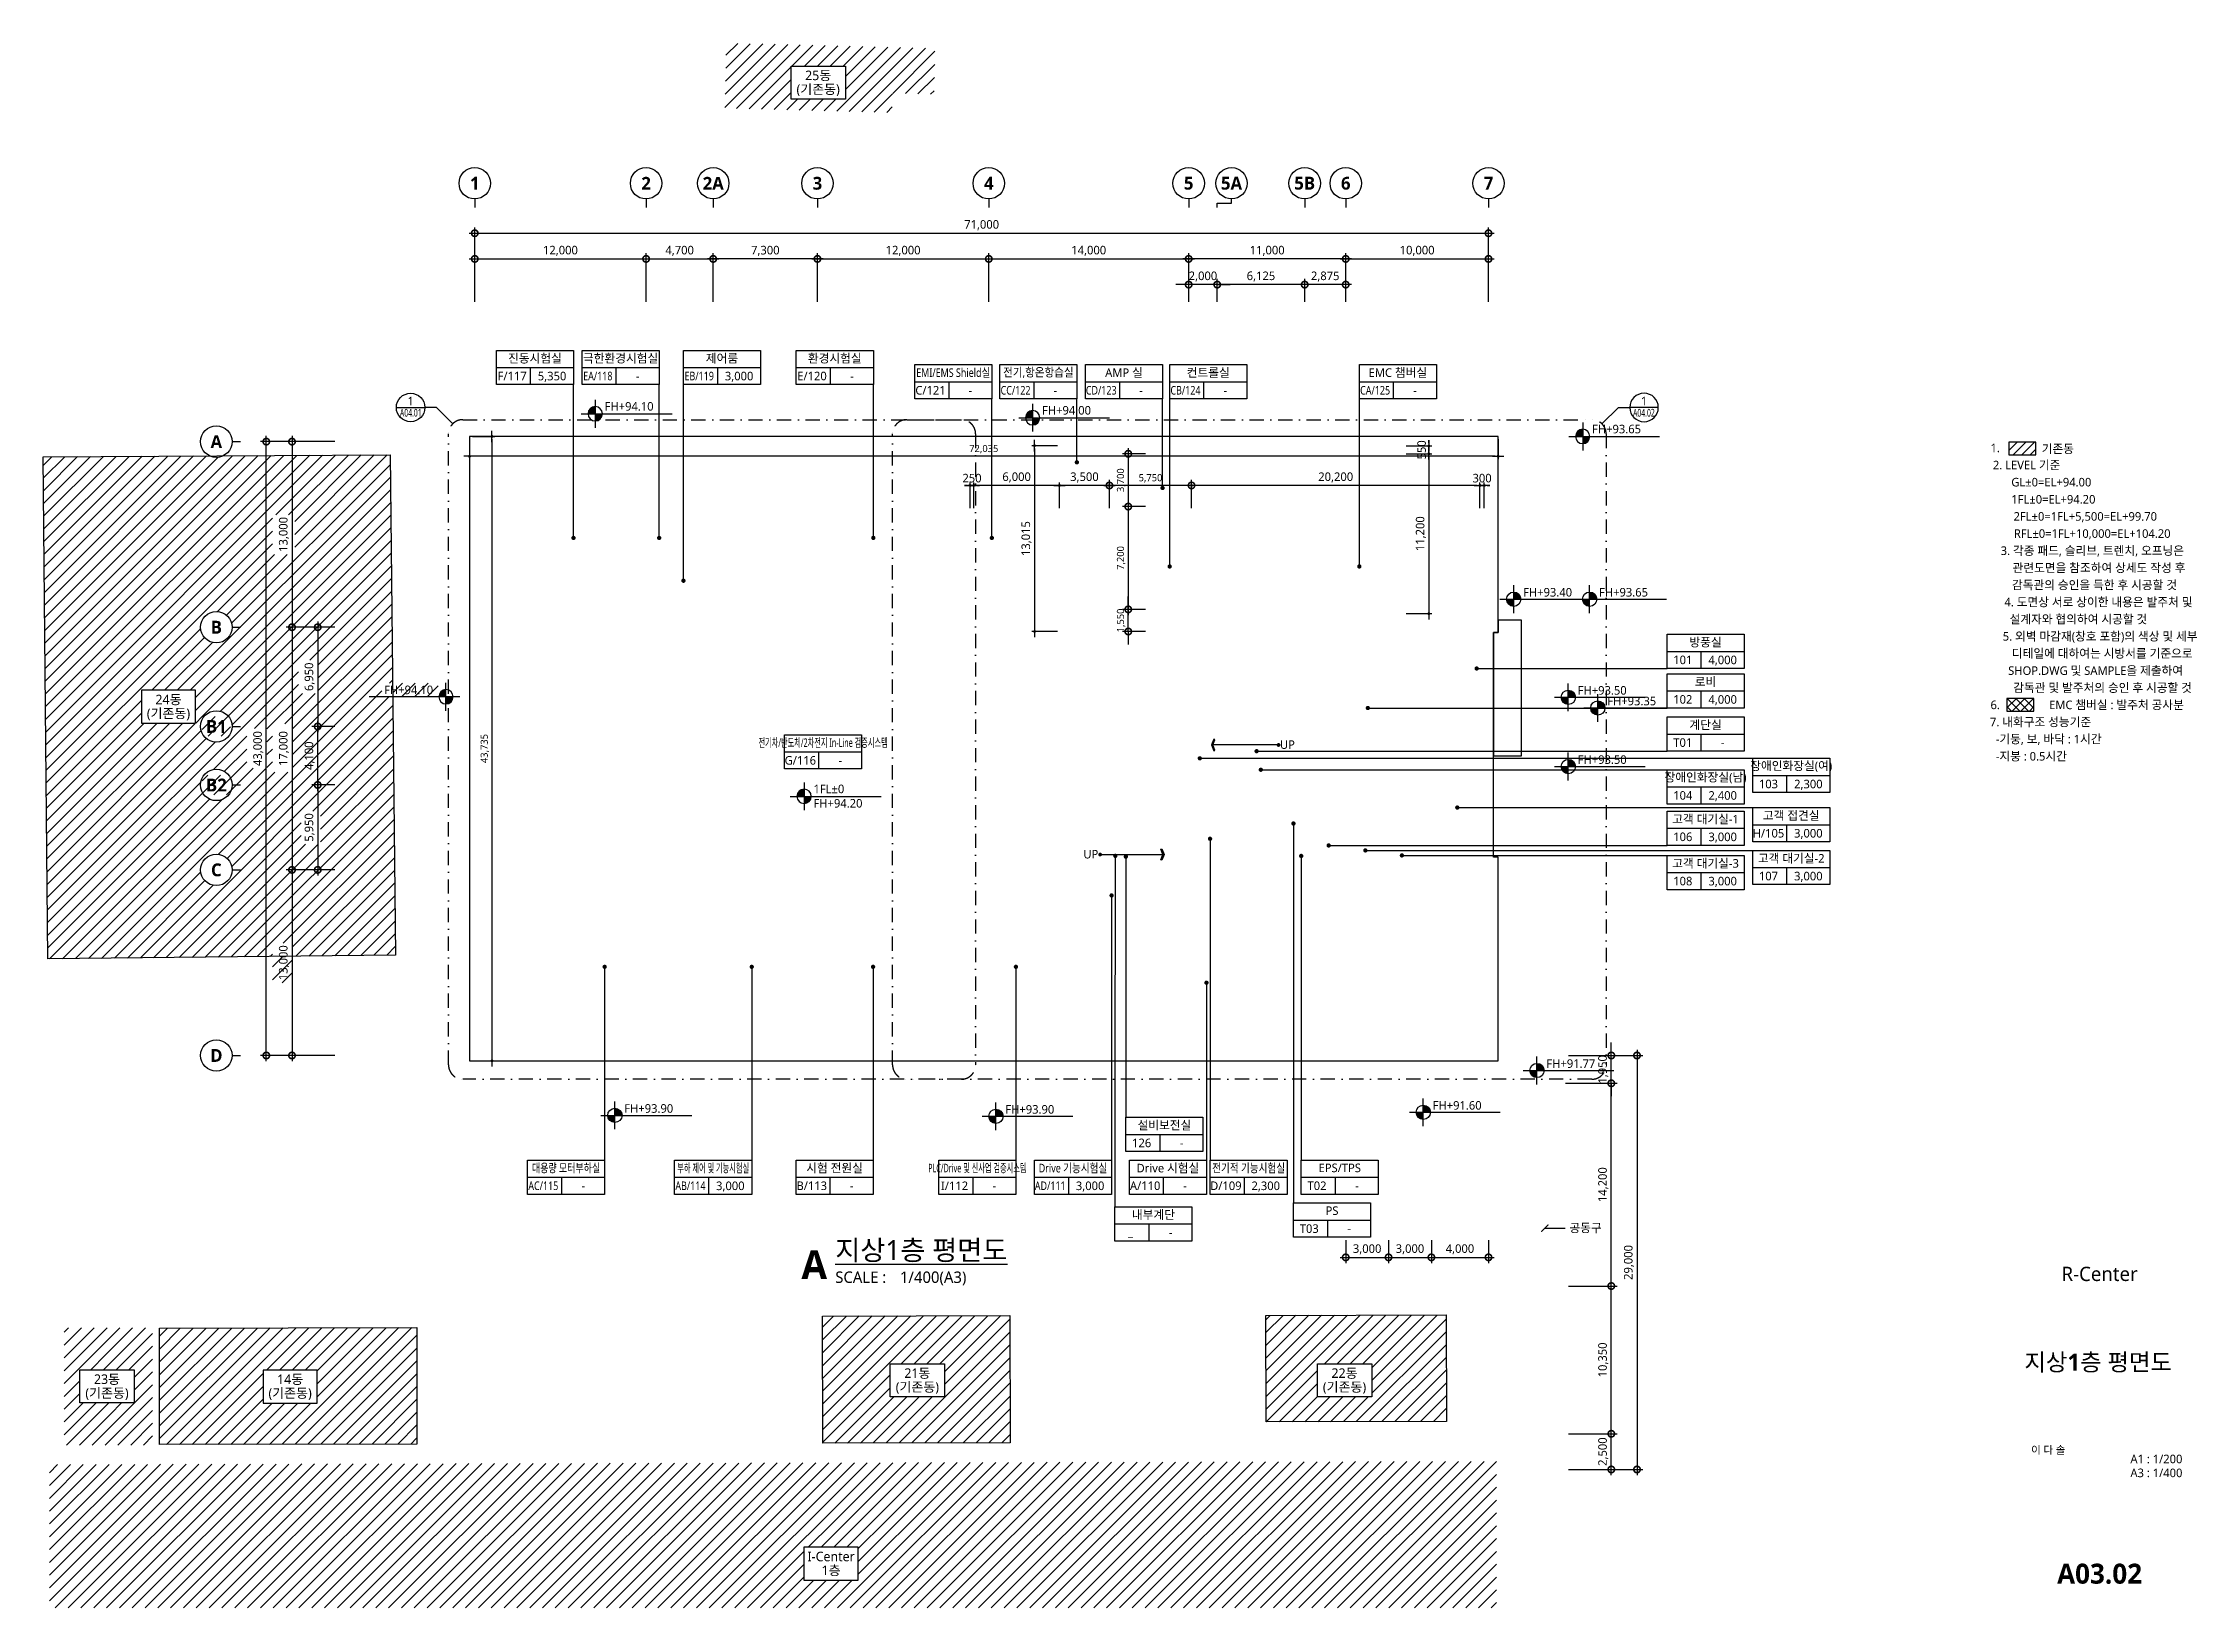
# Model space of a CAD drawing. Header units: millimetres. Extents: x -145104 to 501096, y 3876 to 113496.
# Drawn here: x 12062 to 162911, y 3876 to 113496 of the extents above; entities that cross this region are included whole.
import ezdxf
from ezdxf.enums import TextEntityAlignment as Align

# ---------------------------------------------------------------- set-up
doc = ezdxf.new("R2010")
doc.units = ezdxf.units.MM
doc.header["$LTSCALE"] = 200
doc.linetypes.add('DASHDOT-GAUN', pattern=[10, 5, -2.5, 0, -2.5])
doc.layers.get('DEFPOINTS').update_dxf_attribs({"color": 137})
for name, color, linetype in [('3TXT', 3, 'Continuous'), ('DIM', 7, 'Continuous'), ('DIM-INT', 7, 'Continuous'), ('HAT', 8, 'Continuous'), ('PIA0-DIM', 7, 'Continuous'), ('SYM', 6, 'Continuous'), ('SYM-BUB', 3, 'Continuous'), ('SYM-LEAD', 6, 'Continuous'), ('SYM-LEVEL', 7, 'Continuous'), ('TEXT', 3, 'Continuous'), ('TEXT-NOTE', 6, 'Continuous'), ('XR-SHEET$0$TITLE', 7, 'Continuous'), ('XR-SHEET$1$SHT', 5, 'Continuous'), ('XR-SHEET$1$TEXT', 3, 'Continuous')]:
    doc.layers.add(name, color=color, linetype=linetype)
doc.layers.add('@도면수정사항', color=7, linetype='Continuous', plot=False)
doc.layers.add('AREA', color=30, linetype='Continuous', plot=False)
doc.styles.add('$0$스타일1', font='malgun.ttf')
doc.styles.add('XR-SHEET$0$굴림체(옥산)', font='malgun.ttf')
doc.styles.add('맑은고딕B', font='malgunbd.ttf')
doc.styles.add('스타일1', font='malgun.ttf')
doc.dimstyles.new('CJA', dxfattribs={"dimscale": 300, "dimtxt": 2.7, "dimasz": 1, "dimexe": 2, "dimexo": 3, "dimgap": 1, "dimtad": 1, "dimdec": 0, "dimzin": 1, "dimdsep": 46, "dimlunit": 6, "dimtxsty": '$0$스타일1', "dimblk": 'CJDOT', "dimcen": 0.09, "dimdle": 1, "dimclrd": 256, "dimclre": 256, "dimclrt": 3, "dimadec": 0, "dimazin": 0, "dimtfac": 1, "dimtdec": 0, "dimtix": 1, "dimtmove": 2, "dimatfit": 3, "dimldrblk": 'CJDOT', "dimfxl": 1, "dimtolj": 1, "dimtzin": 1, "dimarcsym": 0})
doc.dimstyles.new('DIM-QD 1', dxfattribs={"dimtxt": 3, "dimasz": 1.5, "dimexe": 1, "dimexo": 0, "dimgap": 1, "dimtad": 1, "dimdec": 3, "dimdsep": 46, "dimlunit": 6, "dimtxsty": '$0$스타일1', "dimblk1": 'ARCHTICK', "dimblk2": 'ARCHTICK', "dimsah": 1, "dimcen": 0, "dimclrd": 256, "dimclre": 256, "dimclrt": 3, "dimazin": 2, "dimtfac": 1, "dimtdec": 3, "dimtix": 1, "dimtmove": 2, "dimatfit": 3, "dimldrblk": 'ARCHTICK', "dimfxl": 1, "dimtolj": 1, "dimtzin": 0, "dimarcsym": 0})
doc.dimstyles.new('GAUN-200', dxfattribs={"dimscale": 200, "dimtxt": 3, "dimasz": 1, "dimexe": 1, "dimexo": 1, "dimgap": 1, "dimtad": 1, "dimdec": 0, "dimzin": 1, "dimdsep": 46, "dimlunit": 6, "dimtxsty": '스타일1', "dimblk": 'CJDOT', "dimcen": 0.09, "dimdle": 1, "dimclrd": 256, "dimclre": 256, "dimclrt": 3, "dimadec": 0, "dimazin": 0, "dimtfac": 1, "dimtdec": 0, "dimtix": 1, "dimtmove": 2, "dimatfit": 3, "dimldrblk": 'CJDOT', "dimfxl": 1, "dimtolj": 1, "dimtzin": 1, "dimarcsym": 0})
pattern_1 = [(45, (796.06, -323.8), (-449.0128, 449.0128), [])]

msp = doc.modelspace()

# ---------------------------------------------------------------- texts
at = {"layer": '3TXT', "style": '스타일1'}
for s, p in [('1. ', (148884.7, 85137.3)), ('2. LEVEL 기준', (150986.3, 83937.3)), ('   GL±0=EL+94.00', (152408.5, 82737.3)), ('   1FL±0=EL+94.20', (152553.6, 81537.3)), ('   2FL±0=1FL+5,500=EL+99.70', (154787.7, 80337.3)), ('   RFL±0=1FL+10,000=EL+104.20', (155272.1, 79137.3)), ('3. 각종 패드, 슬리브, 트렌치, 오프닝은', (155589, 77937.3)), ('   관련도면을 참조하여 상세도 작성 후 ', (155851.5, 76737.3)), ('   감독관의 승인을 득한 후 시공할 것', (155434.1, 75537.3)), ('4. 도면상 서로 상이한 내용은 발주처 및   ', (156319.5, 74337.3)), ('   설계자와 협의하여 시공할 것', (154305.9, 73137.3)), ('5. 외벽 마감재(창호 포함)의 색상 및 세부', (156133.6, 71937.3)), ('   디테일에 대하여는 시방서를 기준으로', (155975.4, 70737.3)), ('   SHOP.DWG 및 SAMPLE을 제출하여', (155511.8, 69537.3)), ('   감독관 및 발주처의 승인 후 시공할 것', (155998.3, 68337.3)), ('6. ', (148884.7, 67137.3))]:
    msp.add_text(s, height=600, dxfattribs=at).set_placement(p, align=Align.MIDDLE_CENTER)
for s, p in [('7. 내화구조 성능기준', (148416.7, 65937.3)), ('  -기둥, 보, 바닥 : 1시간', (148416.7, 64737.3)), ('  -지붕 : 0.5시간', (148416.7, 63537.3))]:
    msp.add_text(s, height=600, dxfattribs=at).set_placement(p, align=Align.MIDDLE_LEFT)
at = {"layer": 'SYM-BUB', "color": 3, "style": '맑은고딕B'}
msp.add_attdef('5A', text='X', height=900, dxfattribs=at).set_placement((95296.1, 103676.2), align=Align.MIDDLE)
at = {"layer": 'TEXT', "style": '스타일1'}
msp.add_text('기존동', height=600, dxfattribs=at).set_placement((152040.6, 84588.2), align=Align.BOTTOM_LEFT)
for s, height, p in [('EMC 챔버실 : 발주처 공사분', 600, (157276.3, 67137.3)), ('R-Center', 1000, (156096.1, 27276.2))]:
    msp.add_text(s, height=height, dxfattribs=at).set_placement(p, align=Align.MIDDLE_CENTER)
at = {"layer": 'TEXT', "color": 3, "style": '스타일1'}
for p in [(99211.7, 64052.5), (85443.3, 56377.5)]:
    msp.add_text('UP', height=600, dxfattribs=at).set_placement(p, align=Align.CENTER)
msp.add_text('공동구', height=600, dxfattribs=at).set_placement((118965.6, 30194.2))

# ---------------------------------------------------------------- blocks, each defined once
blk = doc.blocks.new('XR-SHEET$0$TITLE')
at = {"layer": 'XR-SHEET$0$TITLE', "true_color": 0x000000, "style": 'XR-SHEET$0$굴림체(옥산)'}
for tag, height, p in [('동명칭', 6, (776.77, -457.26)), ('SCALE-A1', 3, (797.5, -522)), ('SCALE-A3', 3, (797.5, -527)), ('DATA', 3, (797.5, -540))]:
    blk.add_attdef(tag, text='', height=height, dxfattribs=at).set_placement(p, align=Align.MIDDLE)
for tag, height, p in [('TITLE1', 6, (776.5, -479.4)), ('TITLE4', 6, (776.5, -484.39)), ('TITLE2', 6, (776.5, -489)), ('TITLE5', 6, (776.5, -493.99)), ('TITLE3', 6, (776.5, -498.7)), ('NAME-1', 3, (760.16, -517.5)), ('NAME-2', 3, (760.16, -526.5)), ('A0.00', 7, (776.5, -561))]:
    blk.add_attdef(tag, text='', height=height, dxfattribs=at).set_placement(p, align=Align.MIDDLE_CENTER)
blk = doc.blocks.new('_DotSmall')
at = {"color": 0, "linetype": 'ByBlock', "const_width": 0.5}
blk.add_lwpolyline([(-0.0625, 0, 1), (0.0625, 0, 1)], format="xyb", close=True, dxfattribs=at)
blk = doc.blocks.new('*D15')
at = {"layer": 'DEFPOINTS', "color": 0, "transparency": 16777216}
for p in [(27696, 85576), (33096, 85576), (33096, 42576)]:
    blk.add_point(p, dxfattribs=at)
at = {"layer": 'DIM', "color": 7, "lineweight": -2, "transparency": 16777216}
for p, q in [((32496, 85576), (27296, 85576)), ((27696, 42176), (27696, 85976)), ((32496, 42576), (27296, 42576))]:
    blk.add_line(p, q, dxfattribs=at)
at = {"layer": 'DIM', "color": 7, "lineweight": -2, "transparency": 16777216, "xscale": 900, "yscale": 900, "zscale": 900}
for p, rotation in [((27696, 85576), 90), ((27696, 42576), 270)]:
    blk.add_blockref('_DotSmall', p, dxfattribs=dict(at, rotation=rotation))
at = {"layer": 'DIM', "color": 3, "transparency": 16777216, "insert": (27136, 64076), "char_height": 600, "attachment_point": 5, "rotation": 90, "style": '$0$스타일1'}
blk.add_mtext('\\A1;43,000', dxfattribs=at)
blk = doc.blocks.new('CJDOT')
blk.add_line((-2, 0), (2, 0))
at = {"const_width": 0.5}
blk.add_lwpolyline([(-0.25, 0, 1), (0.25, 0, 1)], format="xyb", close=True, dxfattribs=at)
blk = doc.blocks.new('*D16')
at = {"layer": 'DEFPOINTS', "color": 0, "transparency": 16777216}
for p in [(33096, 85576), (29496, 72576), (33096, 72576)]:
    blk.add_point(p, dxfattribs=at)
at = {"layer": 'DIM', "color": 7, "lineweight": -2, "transparency": 16777216}
for p, q in [((32496, 85576), (29096, 85576)), ((29496, 85976), (29496, 72176)), ((32496, 72576), (29096, 72576))]:
    blk.add_line(p, q, dxfattribs=at)
at = {"layer": 'DIM', "color": 7, "lineweight": -2, "transparency": 16777216, "xscale": 900, "yscale": 900, "zscale": 900}
for p, rotation in [((29496, 85576), 90), ((29496, 72576), 270)]:
    blk.add_blockref('_DotSmall', p, dxfattribs=dict(at, rotation=rotation))
at = {"layer": 'DIM', "color": 3, "transparency": 16777216, "insert": (28934, 79076), "char_height": 600, "attachment_point": 5, "rotation": 90, "style": '$0$스타일1'}
blk.add_mtext('\\A1;13,000', dxfattribs=at)
blk = doc.blocks.new('*D17')
at = {"layer": 'DEFPOINTS', "color": 0, "transparency": 16777216}
for p in [(33096, 55576), (29496, 42576), (33096, 42576)]:
    blk.add_point(p, dxfattribs=at)
at = {"layer": 'DIM', "color": 7, "lineweight": -2, "transparency": 16777216}
for p, q in [((29496, 55976), (29496, 42176)), ((32496, 55576), (29096, 55576)), ((32496, 42576), (29096, 42576))]:
    blk.add_line(p, q, dxfattribs=at)
at = {"layer": 'DIM', "color": 7, "lineweight": -2, "transparency": 16777216, "xscale": 900, "yscale": 900, "zscale": 900}
for p, rotation in [((29496, 55576), 90), ((29496, 42576), 270)]:
    blk.add_blockref('_DotSmall', p, dxfattribs=dict(at, rotation=rotation))
at = {"layer": 'DIM', "color": 3, "transparency": 16777216, "insert": (28934, 49076), "char_height": 600, "attachment_point": 5, "rotation": 90, "style": '$0$스타일1'}
blk.add_mtext('\\A1;13,000', dxfattribs=at)
blk = doc.blocks.new('*D18')
at = {"layer": 'DEFPOINTS', "color": 0, "transparency": 16777216}
for p in [(113296, 100176), (42296, 94776), (113296, 94776)]:
    blk.add_point(p, dxfattribs=at)
at = {"layer": 'DIM', "color": 7, "lineweight": -2, "transparency": 16777216}
for p, q in [((41896, 100176), (113696, 100176)), ((42296, 95376), (42296, 100576)), ((113296, 95376), (113296, 100576))]:
    blk.add_line(p, q, dxfattribs=at)
at = {"layer": 'DIM', "color": 7, "lineweight": -2, "transparency": 16777216, "xscale": 900, "yscale": 900, "zscale": 900, "rotation": 180}
blk.add_blockref('_DotSmall', (42296, 100176), dxfattribs=at)
at = {"layer": 'DIM', "color": 7, "lineweight": -2, "transparency": 16777216, "xscale": 900, "yscale": 900, "zscale": 900}
blk.add_blockref('_DotSmall', (113296, 100176), dxfattribs=at)
at = {"layer": 'DIM', "color": 3, "transparency": 16777216, "insert": (77796, 100738), "char_height": 600, "attachment_point": 5, "style": '스타일1'}
blk.add_mtext('\\A1;71,000', dxfattribs=at)
blk = doc.blocks.new('*D19')
at = {"layer": 'DEFPOINTS', "color": 0, "transparency": 16777216}
for p in [(113296, 98376), (103296, 94776), (113296, 94776)]:
    blk.add_point(p, dxfattribs=at)
at = {"layer": 'DIM', "color": 7, "lineweight": -2, "transparency": 16777216}
for p, q in [((102896, 98376), (113696, 98376)), ((103296, 95376), (103296, 98776)), ((113296, 95376), (113296, 98776))]:
    blk.add_line(p, q, dxfattribs=at)
at = {"layer": 'DIM', "color": 7, "lineweight": -2, "transparency": 16777216, "xscale": 900, "yscale": 900, "zscale": 900, "rotation": 180}
blk.add_blockref('_DotSmall', (103296, 98376), dxfattribs=at)
at = {"layer": 'DIM', "color": 7, "lineweight": -2, "transparency": 16777216, "xscale": 900, "yscale": 900, "zscale": 900}
blk.add_blockref('_DotSmall', (113296, 98376), dxfattribs=at)
at = {"layer": 'DIM', "color": 3, "transparency": 16777216, "insert": (108296, 98938), "char_height": 600, "attachment_point": 5, "style": '스타일1'}
blk.add_mtext('\\A1;10,000', dxfattribs=at)
blk = doc.blocks.new('*D20')
at = {"layer": 'DEFPOINTS', "color": 0, "transparency": 16777216}
for p in [(92296, 98376), (78296, 94776), (92296, 94776)]:
    blk.add_point(p, dxfattribs=at)
at = {"layer": 'DIM', "color": 7, "lineweight": -2, "transparency": 16777216}
for p, q in [((77896, 98376), (92696, 98376)), ((78296, 95376), (78296, 98776)), ((92296, 95376), (92296, 98776))]:
    blk.add_line(p, q, dxfattribs=at)
at = {"layer": 'DIM', "color": 7, "lineweight": -2, "transparency": 16777216, "xscale": 900, "yscale": 900, "zscale": 900, "rotation": 180}
blk.add_blockref('_DotSmall', (78296, 98376), dxfattribs=at)
at = {"layer": 'DIM', "color": 7, "lineweight": -2, "transparency": 16777216, "xscale": 900, "yscale": 900, "zscale": 900}
blk.add_blockref('_DotSmall', (92296, 98376), dxfattribs=at)
at = {"layer": 'DIM', "color": 3, "transparency": 16777216, "insert": (85296, 98938), "char_height": 600, "attachment_point": 5, "style": '스타일1'}
blk.add_mtext('\\A1;14,000', dxfattribs=at)
blk = doc.blocks.new('*D21')
at = {"layer": 'DEFPOINTS', "color": 0, "transparency": 16777216}
for p in [(78296, 98376), (66296, 94776), (78296, 94776)]:
    blk.add_point(p, dxfattribs=at)
at = {"layer": 'DIM', "color": 7, "lineweight": -2, "transparency": 16777216}
for p, q in [((65896, 98376), (78696, 98376)), ((66296, 95376), (66296, 98776)), ((78296, 95376), (78296, 98776))]:
    blk.add_line(p, q, dxfattribs=at)
at = {"layer": 'DIM', "color": 7, "lineweight": -2, "transparency": 16777216, "xscale": 900, "yscale": 900, "zscale": 900, "rotation": 180}
blk.add_blockref('_DotSmall', (66296, 98376), dxfattribs=at)
at = {"layer": 'DIM', "color": 7, "lineweight": -2, "transparency": 16777216, "xscale": 900, "yscale": 900, "zscale": 900}
blk.add_blockref('_DotSmall', (78296, 98376), dxfattribs=at)
at = {"layer": 'DIM', "color": 3, "transparency": 16777216, "insert": (72296, 98938), "char_height": 600, "attachment_point": 5, "style": '스타일1'}
blk.add_mtext('\\A1;12,000', dxfattribs=at)
blk = doc.blocks.new('*D22')
at = {"layer": 'DEFPOINTS', "color": 0, "transparency": 16777216}
for p in [(58996, 98376), (54296, 94776), (58996, 94776)]:
    blk.add_point(p, dxfattribs=at)
at = {"layer": 'DIM', "color": 7, "lineweight": -2, "transparency": 16777216}
for p, q in [((53896, 98376), (59396, 98376)), ((54296, 95376), (54296, 98776)), ((58996, 95376), (58996, 98776))]:
    blk.add_line(p, q, dxfattribs=at)
at = {"layer": 'DIM', "color": 7, "lineweight": -2, "transparency": 16777216, "xscale": 900, "yscale": 900, "zscale": 900, "rotation": 180}
blk.add_blockref('_DotSmall', (54296, 98376), dxfattribs=at)
at = {"layer": 'DIM', "color": 7, "lineweight": -2, "transparency": 16777216, "xscale": 900, "yscale": 900, "zscale": 900}
blk.add_blockref('_DotSmall', (58996, 98376), dxfattribs=at)
at = {"layer": 'DIM', "color": 3, "transparency": 16777216, "insert": (56646, 98937), "char_height": 600, "attachment_point": 5, "style": '스타일1'}
blk.add_mtext('\\A1;4,700', dxfattribs=at)
blk = doc.blocks.new('*D23')
at = {"layer": 'DEFPOINTS', "color": 0, "transparency": 16777216}
for p in [(54296, 98376), (42296, 94776), (54296, 94776)]:
    blk.add_point(p, dxfattribs=at)
at = {"layer": 'DIM', "color": 7, "lineweight": -2, "transparency": 16777216}
for p, q in [((41896, 98376), (54696, 98376)), ((42296, 95376), (42296, 98776)), ((54296, 95376), (54296, 98776))]:
    blk.add_line(p, q, dxfattribs=at)
at = {"layer": 'DIM', "color": 7, "lineweight": -2, "transparency": 16777216, "xscale": 900, "yscale": 900, "zscale": 900, "rotation": 180}
blk.add_blockref('_DotSmall', (42296, 98376), dxfattribs=at)
at = {"layer": 'DIM', "color": 7, "lineweight": -2, "transparency": 16777216, "xscale": 900, "yscale": 900, "zscale": 900}
blk.add_blockref('_DotSmall', (54296, 98376), dxfattribs=at)
at = {"layer": 'DIM', "color": 3, "transparency": 16777216, "insert": (48296, 98938), "char_height": 600, "attachment_point": 5, "style": '스타일1'}
blk.add_mtext('\\A1;12,000', dxfattribs=at)
blk = doc.blocks.new('NEW_BUB')
at = {"layer": 'SYM-BUB', "color": 6}
blk.add_line((0, 3), (0, 0), dxfattribs=at)
blk.add_circle((0, 8.5), 5.5, dxfattribs=at)
at = {"layer": 'SYM-BUB', "color": 3, "style": '맑은고딕B'}
blk.add_attdef('X', text='', height=4.5, dxfattribs=at).set_placement((0, 8.5), align=Align.MIDDLE)
blk = doc.blocks.new('dwgtitle')
at = {"layer": 'SYM', "color": 3, "style": '스타일1'}
blk.add_text('SCALE :', height=4, dxfattribs=at).set_placement((12.25, -1.4))
at = {"layer": 'SYM', "color": 6, "style": '맑은고딕B'}
blk.add_attdef('A', text='', height=10, dxfattribs=at).set_placement((4.89, 5), align=Align.MIDDLE)
at = {"layer": 'SYM', "color": 3, "style": '스타일1'}
for tag, p, height in [('%%UTITLE', (12.25, 6.59), 7), ('1/100', (34.89, -1.4), 4)]:
    blk.add_attdef(tag, p, '', height=height, dxfattribs=at)
blk = doc.blocks.new('room')
at = {"layer": 'TEXT-NOTE'}
for p, q in [((0, 0), (0, 12)), ((0, 12), (27, 12)), ((27, 12), (27, 0)), ((0, 6), (27, 6)), ((27, 0), (0, 0)), ((12, 0), (12, 6))]:
    blk.add_line(p, q, dxfattribs=at)
at = {"layer": 'TEXT-NOTE', "color": 3, "style": '스타일1'}
for tag, p in [('실명', (13.5, 9.28)), ('101', (5.53, 3.02)), ('2400', (19.5, 3))]:
    blk.add_attdef(tag, text='', height=3, dxfattribs=at).set_placement(p, align=Align.MIDDLE)
blk = doc.blocks.new('_ARCHTICK')
at = {"color": 0, "linetype": 'ByBlock', "const_width": 0.15}
blk.add_lwpolyline([(-0.5, -0.5), (0.5, 0.5)], dxfattribs=at)
blk = doc.blocks.new('*D44')
at = {"layer": 'DEFPOINTS', "color": 0, "transparency": 16777216}
for p in [(107321, 84726), (107321, 73526), (109121, 73526)]:
    blk.add_point(p, dxfattribs=at)
at = {"layer": 'DIM-INT', "lineweight": -2, "transparency": 16777216}
for p, q in [((107521, 84726), (109321, 84726)), ((109121, 84526), (109121, 73726)), ((107521, 73526), (109321, 73526))]:
    blk.add_line(p, q, dxfattribs=at)
at = {"layer": 'DIM-INT', "lineweight": -2, "transparency": 16777216, "xscale": 200, "yscale": 200, "zscale": 200}
for p, rotation in [((109121, 84726), 90), ((109121, 73526), 270)]:
    blk.add_blockref('CJDOT', p, dxfattribs=dict(at, rotation=rotation))
at = {"layer": 'DIM-INT', "color": 3, "transparency": 16777216, "insert": (108559, 79126), "char_height": 600, "attachment_point": 5, "rotation": 90, "style": '스타일1'}
blk.add_mtext('\\A1;11,200', dxfattribs=at)
blk = doc.blocks.new('*D45')
at = {"layer": 'DEFPOINTS', "color": 0, "transparency": 16777216}
for p in [(92496, 82506), (92496, 80706), (112696, 80706)]:
    blk.add_point(p, dxfattribs=at)
at = {"layer": 'DIM-INT', "lineweight": -2, "transparency": 16777216}
for p, q in [((92496, 80906), (92496, 82706)), ((112496, 82506), (92696, 82506)), ((112696, 80906), (112696, 82706))]:
    blk.add_line(p, q, dxfattribs=at)
at = {"layer": 'DIM-INT', "lineweight": -2, "transparency": 16777216, "xscale": 200, "yscale": 200, "zscale": 200, "rotation": 180}
blk.add_blockref('CJDOT', (92496, 82506), dxfattribs=at)
at = {"layer": 'DIM-INT', "lineweight": -2, "transparency": 16777216, "xscale": 200, "yscale": 200, "zscale": 200}
blk.add_blockref('CJDOT', (112696, 82506), dxfattribs=at)
at = {"layer": 'DIM-INT', "color": 3, "transparency": 16777216, "insert": (102596, 83067), "char_height": 600, "attachment_point": 5, "style": '스타일1'}
blk.add_mtext('\\A1;20,200', dxfattribs=at)
blk = doc.blocks.new('*D46')
at = {"layer": 'DEFPOINTS', "color": 0, "transparency": 16777216}
for p in [(86746, 82506), (86746, 80706), (92496, 80706)]:
    blk.add_point(p, dxfattribs=at)
at = {"layer": 'DIM-INT', "color": 7, "lineweight": -2, "transparency": 16777216}
for p, q in [((92896, 82506), (86346, 82506)), ((86746, 81306), (86746, 82906)), ((92496, 81306), (92496, 82906))]:
    blk.add_line(p, q, dxfattribs=at)
at = {"layer": 'DIM-INT', "color": 7, "lineweight": -2, "transparency": 16777216, "xscale": 900, "yscale": 900, "zscale": 900, "rotation": 180}
blk.add_blockref('_DotSmall', (86746, 82506), dxfattribs=at)
at = {"layer": 'DIM-INT', "color": 7, "lineweight": -2, "transparency": 16777216, "xscale": 900, "yscale": 900, "zscale": 900}
blk.add_blockref('_DotSmall', (92496, 82506), dxfattribs=at)
at = {"layer": 'DIM-INT', "color": 3, "transparency": 16777216, "insert": (89621, 83007), "char_height": 500, "attachment_point": 5, "style": '스타일1'}
blk.add_mtext('\\A1;5,750', dxfattribs=at)
blk = doc.blocks.new('*D47')
at = {"layer": 'DEFPOINTS', "color": 0, "transparency": 16777216}
for p in [(89864, 84726), (88064, 81026), (89864, 81026)]:
    blk.add_point(p, dxfattribs=at)
at = {"layer": 'DIM-INT', "color": 7, "lineweight": -2, "transparency": 16777216}
for p, q in [((89264, 84726), (87664, 84726)), ((88064, 85126), (88064, 80626)), ((89264, 81026), (87664, 81026))]:
    blk.add_line(p, q, dxfattribs=at)
at = {"layer": 'DIM-INT', "color": 7, "lineweight": -2, "transparency": 16777216, "xscale": 900, "yscale": 900, "zscale": 900}
for p, rotation in [((88064, 84726), 90), ((88064, 81026), 270)]:
    blk.add_blockref('_DotSmall', p, dxfattribs=dict(at, rotation=rotation))
at = {"layer": 'DIM-INT', "color": 3, "transparency": 16777216, "insert": (87564, 82876), "char_height": 500, "attachment_point": 5, "rotation": 90, "style": '스타일1'}
blk.add_mtext('\\A1;3,700', dxfattribs=at)
blk = doc.blocks.new('*D48')
at = {"layer": 'DEFPOINTS', "color": 0, "transparency": 16777216}
for p in [(89864, 81026), (88064, 73826), (89864, 73826)]:
    blk.add_point(p, dxfattribs=at)
at = {"layer": 'DIM-INT', "color": 7, "lineweight": -2, "transparency": 16777216}
for p, q in [((89264, 81026), (87664, 81026)), ((88064, 81426), (88064, 73426)), ((89264, 73826), (87664, 73826))]:
    blk.add_line(p, q, dxfattribs=at)
at = {"layer": 'DIM-INT', "color": 7, "lineweight": -2, "transparency": 16777216, "xscale": 900, "yscale": 900, "zscale": 900}
for p, rotation in [((88064, 81026), 90), ((88064, 73826), 270)]:
    blk.add_blockref('_DotSmall', p, dxfattribs=dict(at, rotation=rotation))
at = {"layer": 'DIM-INT', "color": 3, "transparency": 16777216, "insert": (87564, 77426), "char_height": 500, "attachment_point": 5, "rotation": 90, "style": '스타일1'}
blk.add_mtext('\\A1;7,200', dxfattribs=at)
blk = doc.blocks.new('*D49')
at = {"layer": 'DEFPOINTS', "color": 0, "transparency": 16777216}
for p in [(83246, 82506), (83246, 80706), (86746, 80706)]:
    blk.add_point(p, dxfattribs=at)
at = {"layer": 'DIM-INT', "lineweight": -2, "transparency": 16777216}
for p, q in [((83246, 80906), (83246, 82706)), ((86546, 82506), (83446, 82506)), ((86746, 80906), (86746, 82706))]:
    blk.add_line(p, q, dxfattribs=at)
at = {"layer": 'DIM-INT', "lineweight": -2, "transparency": 16777216, "xscale": 200, "yscale": 200, "zscale": 200, "rotation": 180}
blk.add_blockref('CJDOT', (83246, 82506), dxfattribs=at)
at = {"layer": 'DIM-INT', "lineweight": -2, "transparency": 16777216, "xscale": 200, "yscale": 200, "zscale": 200}
blk.add_blockref('CJDOT', (86746, 82506), dxfattribs=at)
at = {"layer": 'DIM-INT', "color": 3, "transparency": 16777216, "insert": (84996, 83067), "char_height": 600, "attachment_point": 5, "style": '스타일1'}
blk.add_mtext('\\A1;3,500', dxfattribs=at)
blk = doc.blocks.new('*D50')
at = {"layer": 'DEFPOINTS', "color": 0, "transparency": 16777216}
for p in [(77246, 82506), (77246, 80706), (83246, 80706)]:
    blk.add_point(p, dxfattribs=at)
at = {"layer": 'DIM-INT', "lineweight": -2, "transparency": 16777216}
for p, q in [((77246, 80906), (77246, 82706)), ((83046, 82506), (77446, 82506)), ((83246, 80906), (83246, 82706))]:
    blk.add_line(p, q, dxfattribs=at)
at = {"layer": 'DIM-INT', "lineweight": -2, "transparency": 16777216, "xscale": 200, "yscale": 200, "zscale": 200, "rotation": 180}
blk.add_blockref('CJDOT', (77246, 82506), dxfattribs=at)
at = {"layer": 'DIM-INT', "lineweight": -2, "transparency": 16777216, "xscale": 200, "yscale": 200, "zscale": 200}
blk.add_blockref('CJDOT', (83246, 82506), dxfattribs=at)
at = {"layer": 'DIM-INT', "color": 3, "transparency": 16777216, "insert": (80246, 83067), "char_height": 600, "attachment_point": 5, "style": '스타일1'}
blk.add_mtext('\\A1;6,000', dxfattribs=at)
blk = doc.blocks.new('*D51')
at = {"layer": 'DEFPOINTS', "color": 0, "transparency": 16777216}
for p in [(83303, 85291), (81503, 72276), (83303, 72276)]:
    blk.add_point(p, dxfattribs=at)
at = {"layer": 'DIM-INT', "lineweight": -2, "transparency": 16777216}
for p, q in [((83103, 85291), (81303, 85291)), ((81503, 85091), (81503, 72476)), ((83103, 72276), (81303, 72276))]:
    blk.add_line(p, q, dxfattribs=at)
at = {"layer": 'DIM-INT', "lineweight": -2, "transparency": 16777216, "xscale": 200, "yscale": 200, "zscale": 200}
for p, rotation in [((81503, 85291), 90), ((81503, 72276), 270)]:
    blk.add_blockref('CJDOT', p, dxfattribs=dict(at, rotation=rotation))
at = {"layer": 'DIM-INT', "color": 3, "transparency": 16777216, "insert": (80941, 78784), "char_height": 600, "attachment_point": 5, "rotation": 90, "style": '스타일1'}
blk.add_mtext('\\A1;13,015', dxfattribs=at)
blk = doc.blocks.new('*D52')
at = {"layer": 'DEFPOINTS', "color": 0, "transparency": 16777216}
for p in [(107321, 85276), (107321, 84726), (109121, 85276)]:
    blk.add_point(p, dxfattribs=at)
at = {"layer": 'DIM-INT', "lineweight": -2, "transparency": 16777216}
for p, q in [((107521, 85276), (109321, 85276)), ((107521, 84726), (109321, 84726)), ((109121, 85476), (109121, 85676)), ((109121, 84726), (109121, 85276)), ((109121, 84526), (109121, 84326))]:
    blk.add_line(p, q, dxfattribs=at)
at = {"layer": 'DIM-INT', "lineweight": -2, "transparency": 16777216, "xscale": 200, "yscale": 200, "zscale": 200}
for p, rotation in [((109121, 85276), 270), ((109121, 84726), 90)]:
    blk.add_blockref('CJDOT', p, dxfattribs=dict(at, rotation=rotation))
at = {"layer": 'DIM-INT', "color": 3, "transparency": 16777216, "insert": (108611, 85001), "char_height": 600, "attachment_point": 5, "rotation": 90, "style": '스타일1'}
blk.add_mtext('\\A1;550', dxfattribs=at)
blk = doc.blocks.new('arrowx')
at = {"layer": 'SYM', "color": 6}
blk.add_lwpolyline([(-0.2, -0.5), (-0.29, -0.46), (-0.11, 0), (-0.29, 0.46), (-0.2, 0.5), (0, 0)], close=True, dxfattribs=at)
for points in [[(-0.2, 0.5), (-0.29, 0.46), (0, 0), (-0.11, 0)], [(0, 0), (-0.11, 0), (-0.2, -0.5), (-0.29, -0.46)]]:
    blk.add_solid(points, dxfattribs=at)
blk = doc.blocks.new('*D53')
at = {"layer": 'DEFPOINTS', "color": 0, "transparency": 16777216}
for p in [(77246, 82506), (76996, 80706), (77246, 80706)]:
    blk.add_point(p, dxfattribs=at)
at = {"layer": 'DIM-INT', "lineweight": -2, "transparency": 16777216}
for p, q in [((76796, 82506), (76596, 82506)), ((76996, 80906), (76996, 82706)), ((76996, 82506), (77246, 82506)), ((77246, 80906), (77246, 82706)), ((77446, 82506), (77646, 82506))]:
    blk.add_line(p, q, dxfattribs=at)
at = {"layer": 'DIM-INT', "lineweight": -2, "transparency": 16777216, "xscale": 200, "yscale": 200, "zscale": 200}
blk.add_blockref('CJDOT', (76996, 82506), dxfattribs=at)
at = {"layer": 'DIM-INT', "lineweight": -2, "transparency": 16777216, "xscale": 200, "yscale": 200, "zscale": 200, "rotation": 180}
blk.add_blockref('CJDOT', (77246, 82506), dxfattribs=at)
at = {"layer": 'DIM-INT', "color": 3, "transparency": 16777216, "insert": (77121, 83016), "char_height": 600, "attachment_point": 5, "style": '스타일1'}
blk.add_mtext('\\A1;250', dxfattribs=at)
blk = doc.blocks.new('*D54')
at = {"layer": 'DEFPOINTS', "color": 0, "transparency": 16777216}
for p in [(88064, 73826), (89864, 73826), (89864, 72276)]:
    blk.add_point(p, dxfattribs=at)
at = {"layer": 'DIM-INT', "color": 7, "lineweight": -2, "transparency": 16777216}
for p, q in [((88064, 73826), (88064, 74726)), ((89264, 73826), (87664, 73826)), ((88064, 72276), (88064, 73826)), ((89264, 72276), (87664, 72276)), ((88064, 72276), (88064, 71376))]:
    blk.add_line(p, q, dxfattribs=at)
at = {"layer": 'DIM-INT', "color": 7, "lineweight": -2, "transparency": 16777216, "xscale": 900, "yscale": 900, "zscale": 900}
for p, rotation in [((88064, 73826), 270), ((88064, 72276), 90)]:
    blk.add_blockref('_DotSmall', p, dxfattribs=dict(at, rotation=rotation))
at = {"layer": 'DIM-INT', "color": 3, "transparency": 16777216, "insert": (87563, 73051), "char_height": 500, "attachment_point": 5, "rotation": 90, "style": '스타일1'}
blk.add_mtext('\\A1;1,550', dxfattribs=at)
blk = doc.blocks.new('*D55')
at = {"layer": 'DEFPOINTS', "color": 0, "transparency": 16777216}
for p in [(112996, 82506), (112696, 80706), (112996, 80706)]:
    blk.add_point(p, dxfattribs=at)
at = {"layer": 'DIM-INT', "lineweight": -2, "transparency": 16777216}
for p, q in [((112496, 82506), (112296, 82506)), ((112696, 80906), (112696, 82706)), ((112696, 82506), (112996, 82506)), ((112996, 80906), (112996, 82706)), ((113196, 82506), (113396, 82506))]:
    blk.add_line(p, q, dxfattribs=at)
at = {"layer": 'DIM-INT', "lineweight": -2, "transparency": 16777216, "xscale": 200, "yscale": 200, "zscale": 200}
blk.add_blockref('CJDOT', (112696, 82506), dxfattribs=at)
at = {"layer": 'DIM-INT', "lineweight": -2, "transparency": 16777216, "xscale": 200, "yscale": 200, "zscale": 200, "rotation": 180}
blk.add_blockref('CJDOT', (112996, 82506), dxfattribs=at)
at = {"layer": 'DIM-INT', "color": 3, "transparency": 16777216, "insert": (112846, 83016), "char_height": 600, "attachment_point": 5, "style": '스타일1'}
blk.add_mtext('\\A1;300', dxfattribs=at)
blk = doc.blocks.new('DET1')
at = {"layer": 'SYM', "color": 6}
blk.add_line((0, 0), (10, 0), dxfattribs=at)
blk.add_circle((5, 0), 5, dxfattribs=at)
at = {"layer": 'SYM', "color": 3, "style": '스타일1'}
blk.add_attdef('1', text='', height=3, dxfattribs=at).set_placement((5, 2.25), align=Align.MIDDLE)
at = {"layer": 'SYM', "color": 3, "style": '스타일1', "width": 0.84071}
blk.add_attdef('A2.01', text='', height=2.7, dxfattribs=at).set_placement((1.24, -3.19), (9.23, -3.19), align=Align.FIT)
blk = doc.blocks.new('LEVEL1')
at = {"layer": 'SYM-LEVEL'}
h = blk.add_hatch(color=6, dxfattribs=at)
edge = h.paths.add_edge_path()
edge.add_ellipse((4.87, 0), major_axis=(1.77, 1.77), ratio=1, start_angle=405, end_angle=495)
edge.add_line((2.37, 0), (4.87, 0))
edge.add_line((4.87, 0), (4.87, 2.5))
edge = h.paths.add_edge_path()
edge.add_ellipse((4.87, 0), major_axis=(1.77, 1.77), ratio=1, start_angle=225, end_angle=315)
edge.add_line((7.37, 0), (4.87, 0))
edge.add_line((4.87, 0), (4.87, -2.5))
at = {"layer": 'SYM-LEVEL', "color": 6}
for p, q in [((0, 0), (9.74, 0)), ((4.87, 4.87), (4.87, -4.87)), ((9.07, 0), (31.8, 0))]:
    blk.add_line(p, q, dxfattribs=at)
blk.add_ellipse((4.87, 0), major_axis=(1.77, 1.77), ratio=1, start_param=5.497787, end_param=11.780972, dxfattribs=at)
at = {"layer": 'SYM-LEVEL', "color": 3, "style": '스타일1'}
for tag, p in [('1층-바닥마감', (8.16, 1.11)), ('EL-+100', (8.16, -3.93))]:
    blk.add_attdef(tag, p, '', height=3, dxfattribs=at)
blk = doc.blocks.new('*D147')
at = {"layer": 'DEFPOINTS', "color": 0, "transparency": 16777216}
for p in [(58996, 98376), (58996, 94776), (66296, 94776)]:
    blk.add_point(p, dxfattribs=at)
at = {"layer": 'DIM', "color": 7, "lineweight": -2, "transparency": 16777216}
for p, q in [((66696, 98376), (58596, 98376)), ((58996, 95376), (58996, 98776)), ((66296, 95376), (66296, 98776))]:
    blk.add_line(p, q, dxfattribs=at)
at = {"layer": 'DIM', "color": 7, "lineweight": -2, "transparency": 16777216, "xscale": 900, "yscale": 900, "zscale": 900, "rotation": 180}
blk.add_blockref('_DotSmall', (58996, 98376), dxfattribs=at)
at = {"layer": 'DIM', "color": 7, "lineweight": -2, "transparency": 16777216, "xscale": 900, "yscale": 900, "zscale": 900}
blk.add_blockref('_DotSmall', (66296, 98376), dxfattribs=at)
at = {"layer": 'DIM', "color": 3, "transparency": 16777216, "insert": (62646, 98937), "char_height": 600, "attachment_point": 5, "style": '스타일1'}
blk.add_mtext('\\A1;7,300', dxfattribs=at)
blk = doc.blocks.new('*D164')
at = {"layer": 'DEFPOINTS', "color": 0, "transparency": 16777216}
for p in [(118296, 42576), (118296, 13576), (123696, 13576)]:
    blk.add_point(p, dxfattribs=at)
at = {"layer": 'DIM', "color": 7, "lineweight": -2, "transparency": 16777216}
for p, q in [((118896, 42576), (124096, 42576)), ((123696, 42976), (123696, 13176)), ((118896, 13576), (124096, 13576))]:
    blk.add_line(p, q, dxfattribs=at)
at = {"layer": 'DIM', "color": 7, "lineweight": -2, "transparency": 16777216, "xscale": 900, "yscale": 900, "zscale": 900}
for p, rotation in [((123696, 42576), 90), ((123696, 13576), 270)]:
    blk.add_blockref('_DotSmall', p, dxfattribs=dict(at, rotation=rotation))
at = {"layer": 'DIM', "color": 3, "transparency": 16777216, "insert": (123136, 28076), "char_height": 600, "attachment_point": 5, "rotation": 90, "style": '$0$스타일1'}
blk.add_mtext('\\A1;29,000', dxfattribs=at)
blk = doc.blocks.new('*D165')
at = {"layer": 'DEFPOINTS', "color": 0, "transparency": 16777216}
for p in [(118296, 42576), (121896, 42576), (118078, 40626)]:
    blk.add_point(p, dxfattribs=at)
at = {"layer": 'DIM', "color": 7, "lineweight": -2, "transparency": 16777216}
for p, q in [((118896, 42576), (122296, 42576)), ((121896, 42576), (121896, 43476)), ((121896, 40626), (121896, 42576)), ((118678, 40626), (122296, 40626)), ((121896, 40626), (121896, 39726))]:
    blk.add_line(p, q, dxfattribs=at)
at = {"layer": 'DIM', "color": 7, "lineweight": -2, "transparency": 16777216, "xscale": 900, "yscale": 900, "zscale": 900}
for p, rotation in [((121896, 42576), 270), ((121896, 40626), 90)]:
    blk.add_blockref('_DotSmall', p, dxfattribs=dict(at, rotation=rotation))
at = {"layer": 'DIM', "color": 3, "transparency": 16777216, "insert": (121334, 41601), "char_height": 600, "attachment_point": 5, "rotation": 90, "style": '$0$스타일1'}
blk.add_mtext('\\A1;1,950', dxfattribs=at)
blk = doc.blocks.new('*D166')
at = {"layer": 'DEFPOINTS', "color": 0, "transparency": 16777216}
for p in [(118296, 40626), (121896, 40626), (118296, 26426)]:
    blk.add_point(p, dxfattribs=at)
at = {"layer": 'DIM', "color": 7, "lineweight": -2, "transparency": 16777216}
for p, q in [((121896, 26026), (121896, 41026)), ((118896, 40626), (122296, 40626)), ((118896, 26426), (122296, 26426))]:
    blk.add_line(p, q, dxfattribs=at)
at = {"layer": 'DIM', "color": 7, "lineweight": -2, "transparency": 16777216, "xscale": 900, "yscale": 900, "zscale": 900}
for p, rotation in [((121896, 40626), 90), ((121896, 26426), 270)]:
    blk.add_blockref('_DotSmall', p, dxfattribs=dict(at, rotation=rotation))
at = {"layer": 'DIM', "color": 3, "transparency": 16777216, "insert": (121334, 33526), "char_height": 600, "attachment_point": 5, "rotation": 90, "style": '$0$스타일1'}
blk.add_mtext('\\A1;14,200', dxfattribs=at)
blk = doc.blocks.new('*D167')
at = {"layer": 'DEFPOINTS', "color": 0, "transparency": 16777216}
for p in [(118296, 26426), (121896, 26426), (118296, 16076)]:
    blk.add_point(p, dxfattribs=at)
at = {"layer": 'DIM', "color": 7, "lineweight": -2, "transparency": 16777216}
for p, q in [((118896, 26426), (122296, 26426)), ((121896, 15676), (121896, 26826)), ((118896, 16076), (122296, 16076))]:
    blk.add_line(p, q, dxfattribs=at)
at = {"layer": 'DIM', "color": 7, "lineweight": -2, "transparency": 16777216, "xscale": 900, "yscale": 900, "zscale": 900}
for p, rotation in [((121896, 26426), 90), ((121896, 16076), 270)]:
    blk.add_blockref('_DotSmall', p, dxfattribs=dict(at, rotation=rotation))
at = {"layer": 'DIM', "color": 3, "transparency": 16777216, "insert": (121334, 21251), "char_height": 600, "attachment_point": 5, "rotation": 90, "style": '$0$스타일1'}
blk.add_mtext('\\A1;10,350', dxfattribs=at)
blk = doc.blocks.new('*D168')
at = {"layer": 'DEFPOINTS', "color": 0, "transparency": 16777216}
for p in [(118296, 16076), (121896, 16076), (118296, 13576)]:
    blk.add_point(p, dxfattribs=at)
at = {"layer": 'DIM', "color": 7, "lineweight": -2, "transparency": 16777216}
for p, q in [((118896, 16076), (122296, 16076)), ((121896, 13176), (121896, 16476)), ((118896, 13576), (122296, 13576))]:
    blk.add_line(p, q, dxfattribs=at)
at = {"layer": 'DIM', "color": 7, "lineweight": -2, "transparency": 16777216, "xscale": 900, "yscale": 900, "zscale": 900}
for p, rotation in [((121896, 16076), 90), ((121896, 13576), 270)]:
    blk.add_blockref('_DotSmall', p, dxfattribs=dict(at, rotation=rotation))
at = {"layer": 'DIM', "color": 3, "transparency": 16777216, "insert": (121336, 14826), "char_height": 600, "attachment_point": 5, "rotation": 90, "style": '$0$스타일1'}
blk.add_mtext('\\A1;2,500', dxfattribs=at)
blk = doc.blocks.new('*D175')
at = {"layer": 'DEFPOINTS', "color": 0, "transparency": 16777216}
for p in [(41929, 85944), (41929, 42209), (43502, 42209)]:
    blk.add_point(p, dxfattribs=at)
at = {"layer": 'PIA0-DIM', "lineweight": -2, "transparency": 16777216}
for p, q in [((42129, 85944), (43702, 85944)), ((43502, 85744), (43502, 42409)), ((42129, 42209), (43702, 42209))]:
    blk.add_line(p, q, dxfattribs=at)
at = {"layer": 'PIA0-DIM', "lineweight": -2, "transparency": 16777216, "xscale": 200, "yscale": 200, "zscale": 200}
for p, rotation in [((43502, 85944), 90), ((43502, 42209), 270)]:
    blk.add_blockref('CJDOT', p, dxfattribs=dict(at, rotation=rotation))
at = {"layer": 'PIA0-DIM', "color": 3, "transparency": 16777216, "insert": (43002, 64076), "char_height": 500, "attachment_point": 5, "rotation": 90, "style": '스타일1'}
blk.add_mtext('\\A1;43,735', dxfattribs=at)
blk = doc.blocks.new('*D176')
at = {"layer": 'DEFPOINTS', "color": 0, "transparency": 16777216}
for p in [(41929, 85944), (41929, 84550), (113964, 85944)]:
    blk.add_point(p, dxfattribs=at)
at = {"layer": 'PIA0-DIM', "lineweight": -2, "transparency": 16777216}
for p, q in [((41929, 85744), (41929, 84350)), ((113764, 84550), (42129, 84550)), ((113964, 85744), (113964, 84350))]:
    blk.add_line(p, q, dxfattribs=at)
at = {"layer": 'PIA0-DIM', "lineweight": -2, "transparency": 16777216, "xscale": 200, "yscale": 200, "zscale": 200, "rotation": 180}
blk.add_blockref('CJDOT', (41929, 84550), dxfattribs=at)
at = {"layer": 'PIA0-DIM', "lineweight": -2, "transparency": 16777216, "xscale": 200, "yscale": 200, "zscale": 200}
blk.add_blockref('CJDOT', (113964, 84550), dxfattribs=at)
at = {"layer": 'PIA0-DIM', "color": 3, "transparency": 16777216, "insert": (77946, 85050), "char_height": 500, "attachment_point": 5, "style": '스타일1'}
blk.add_mtext('\\A1;72,035', dxfattribs=at)
blk = doc.blocks.new('*D194')
at = {"layer": 'DEFPOINTS', "color": 0, "transparency": 16777216}
for p in [(33096, 61526), (31296, 55576), (33096, 55576)]:
    blk.add_point(p, dxfattribs=at)
at = {"layer": 'DIM', "color": 7, "lineweight": -2, "transparency": 16777216}
for p, q in [((31296, 61926), (31296, 55176)), ((32496, 61526), (30896, 61526)), ((32496, 55576), (30896, 55576))]:
    blk.add_line(p, q, dxfattribs=at)
at = {"layer": 'DIM', "color": 7, "lineweight": -2, "transparency": 16777216, "xscale": 900, "yscale": 900, "zscale": 900}
for p, rotation in [((31296, 61526), 90), ((31296, 55576), 270)]:
    blk.add_blockref('_DotSmall', p, dxfattribs=dict(at, rotation=rotation))
at = {"layer": 'DIM', "color": 3, "transparency": 16777216, "insert": (30736, 58551), "char_height": 600, "attachment_point": 5, "rotation": 90, "style": '$0$스타일1'}
blk.add_mtext('\\A1;5,950', dxfattribs=at)
blk = doc.blocks.new('*D195')
at = {"layer": 'DEFPOINTS', "color": 0, "transparency": 16777216}
for p in [(31296, 65626), (33096, 65626), (33096, 61526)]:
    blk.add_point(p, dxfattribs=at)
at = {"layer": 'DIM', "color": 7, "lineweight": -2, "transparency": 16777216}
for p, q in [((32496, 65626), (30896, 65626)), ((31296, 61126), (31296, 66026)), ((32496, 61526), (30896, 61526))]:
    blk.add_line(p, q, dxfattribs=at)
at = {"layer": 'DIM', "color": 7, "lineweight": -2, "transparency": 16777216, "xscale": 900, "yscale": 900, "zscale": 900}
for p, rotation in [((31296, 65626), 90), ((31296, 61526), 270)]:
    blk.add_blockref('_DotSmall', p, dxfattribs=dict(at, rotation=rotation))
at = {"layer": 'DIM', "color": 3, "transparency": 16777216, "insert": (30734, 63576), "char_height": 600, "attachment_point": 5, "rotation": 90, "style": '$0$스타일1'}
blk.add_mtext('\\A1;4,100', dxfattribs=at)
blk = doc.blocks.new('*D196')
at = {"layer": 'DEFPOINTS', "color": 0, "transparency": 16777216}
for p in [(33096, 72576), (31296, 65626), (33096, 65626)]:
    blk.add_point(p, dxfattribs=at)
at = {"layer": 'DIM', "color": 7, "lineweight": -2, "transparency": 16777216}
for p, q in [((32496, 72576), (30896, 72576)), ((31296, 72976), (31296, 65226)), ((32496, 65626), (30896, 65626))]:
    blk.add_line(p, q, dxfattribs=at)
at = {"layer": 'DIM', "color": 7, "lineweight": -2, "transparency": 16777216, "xscale": 900, "yscale": 900, "zscale": 900}
for p, rotation in [((31296, 72576), 90), ((31296, 65626), 270)]:
    blk.add_blockref('_DotSmall', p, dxfattribs=dict(at, rotation=rotation))
at = {"layer": 'DIM', "color": 3, "transparency": 16777216, "insert": (30736, 69101), "char_height": 600, "attachment_point": 5, "rotation": 90, "style": '$0$스타일1'}
blk.add_mtext('\\A1;6,950', dxfattribs=at)
blk = doc.blocks.new('*D193')
at = {"layer": 'DEFPOINTS', "color": 0, "transparency": 16777216}
for p in [(33096, 72576), (29496, 55576), (33096, 55576)]:
    blk.add_point(p, dxfattribs=at)
at = {"layer": 'DIM', "color": 7, "lineweight": -2, "transparency": 16777216}
for p, q in [((32496, 72576), (29096, 72576)), ((29496, 72976), (29496, 55176)), ((32496, 55576), (29096, 55576))]:
    blk.add_line(p, q, dxfattribs=at)
at = {"layer": 'DIM', "color": 7, "lineweight": -2, "transparency": 16777216, "xscale": 900, "yscale": 900, "zscale": 900}
for p, rotation in [((29496, 72576), 90), ((29496, 55576), 270)]:
    blk.add_blockref('_DotSmall', p, dxfattribs=dict(at, rotation=rotation))
at = {"layer": 'DIM', "color": 3, "transparency": 16777216, "insert": (28934, 64076), "char_height": 600, "attachment_point": 5, "rotation": 90, "style": '$0$스타일1'}
blk.add_mtext('\\A1;17,000', dxfattribs=at)
blk = doc.blocks.new('*D199')
at = {"layer": 'DEFPOINTS', "color": 0, "transparency": 16777216}
for p in [(92296, 98376), (92296, 94776), (103296, 94776)]:
    blk.add_point(p, dxfattribs=at)
at = {"layer": 'DIM', "color": 7, "lineweight": -2, "transparency": 16777216}
for p, q in [((103696, 98376), (91896, 98376)), ((92296, 95376), (92296, 98776)), ((103296, 95376), (103296, 98776))]:
    blk.add_line(p, q, dxfattribs=at)
at = {"layer": 'DIM', "color": 7, "lineweight": -2, "transparency": 16777216, "xscale": 900, "yscale": 900, "zscale": 900, "rotation": 180}
blk.add_blockref('_DotSmall', (92296, 98376), dxfattribs=at)
at = {"layer": 'DIM', "color": 7, "lineweight": -2, "transparency": 16777216, "xscale": 900, "yscale": 900, "zscale": 900}
blk.add_blockref('_DotSmall', (103296, 98376), dxfattribs=at)
at = {"layer": 'DIM', "color": 3, "transparency": 16777216, "insert": (97796, 98938), "char_height": 600, "attachment_point": 5, "style": '스타일1'}
blk.add_mtext('\\A1;11,000', dxfattribs=at)
blk = doc.blocks.new('*D197')
at = {"layer": 'DEFPOINTS', "color": 0, "transparency": 16777216}
for p in [(92296, 96576), (92296, 94776), (94296, 94776)]:
    blk.add_point(p, dxfattribs=at)
at = {"layer": 'DIM', "color": 7, "lineweight": -2, "transparency": 16777216}
for p, q in [((92296, 96576), (91396, 96576)), ((92296, 95376), (92296, 96976)), ((94296, 96576), (92296, 96576)), ((94296, 95376), (94296, 96976)), ((94296, 96576), (95196, 96576))]:
    blk.add_line(p, q, dxfattribs=at)
at = {"layer": 'DIM', "color": 7, "lineweight": -2, "transparency": 16777216, "xscale": 900, "yscale": 900, "zscale": 900}
blk.add_blockref('_DotSmall', (92296, 96576), dxfattribs=at)
at = {"layer": 'DIM', "color": 7, "lineweight": -2, "transparency": 16777216, "xscale": 900, "yscale": 900, "zscale": 900, "rotation": 180}
blk.add_blockref('_DotSmall', (94296, 96576), dxfattribs=at)
at = {"layer": 'DIM', "color": 3, "transparency": 16777216, "insert": (93296, 97137), "char_height": 600, "attachment_point": 5, "style": '스타일1'}
blk.add_mtext('\\A1;2,000', dxfattribs=at)
blk = doc.blocks.new('*D198')
at = {"layer": 'DEFPOINTS', "color": 0, "transparency": 16777216}
for p in [(100421, 96576), (100421, 94776), (103296, 94776)]:
    blk.add_point(p, dxfattribs=at)
at = {"layer": 'DIM', "color": 7, "lineweight": -2, "transparency": 16777216}
for p, q in [((103696, 96576), (100021, 96576)), ((100421, 95376), (100421, 96976)), ((103296, 95376), (103296, 96976))]:
    blk.add_line(p, q, dxfattribs=at)
at = {"layer": 'DIM', "color": 7, "lineweight": -2, "transparency": 16777216, "xscale": 900, "yscale": 900, "zscale": 900, "rotation": 180}
blk.add_blockref('_DotSmall', (100421, 96576), dxfattribs=at)
at = {"layer": 'DIM', "color": 7, "lineweight": -2, "transparency": 16777216, "xscale": 900, "yscale": 900, "zscale": 900}
blk.add_blockref('_DotSmall', (103296, 96576), dxfattribs=at)
at = {"layer": 'DIM', "color": 3, "transparency": 16777216, "insert": (101859, 97137), "char_height": 600, "attachment_point": 5, "style": '스타일1'}
blk.add_mtext('\\A1;2,875', dxfattribs=at)
blk = doc.blocks.new('*D200')
at = {"layer": 'DEFPOINTS', "color": 0, "transparency": 16777216}
for p in [(94296, 96576), (94296, 94776), (100421, 94776)]:
    blk.add_point(p, dxfattribs=at)
at = {"layer": 'DIM', "color": 7, "lineweight": -2, "transparency": 16777216}
for p, q in [((100821, 96576), (93896, 96576)), ((94296, 95376), (94296, 96976)), ((100421, 95376), (100421, 96976))]:
    blk.add_line(p, q, dxfattribs=at)
at = {"layer": 'DIM', "color": 7, "lineweight": -2, "transparency": 16777216, "xscale": 900, "yscale": 900, "zscale": 900, "rotation": 180}
blk.add_blockref('_DotSmall', (94296, 96576), dxfattribs=at)
at = {"layer": 'DIM', "color": 7, "lineweight": -2, "transparency": 16777216, "xscale": 900, "yscale": 900, "zscale": 900}
blk.add_blockref('_DotSmall', (100421, 96576), dxfattribs=at)
at = {"layer": 'DIM', "color": 3, "transparency": 16777216, "insert": (97359, 97138), "char_height": 600, "attachment_point": 5, "style": '스타일1'}
blk.add_mtext('\\A1;6,125', dxfattribs=at)
blk = doc.blocks.new('*D214')
at = {"layer": 'DEFPOINTS', "color": 0, "transparency": 16777216}
for p in [(103296, 30234), (106296, 30234), (106296, 28434)]:
    blk.add_point(p, dxfattribs=at)
at = {"layer": 'DIM', "color": 7, "lineweight": -2, "transparency": 16777216}
for p, q in [((103296, 29634), (103296, 28034)), ((106296, 29634), (106296, 28034)), ((102896, 28434), (106696, 28434))]:
    blk.add_line(p, q, dxfattribs=at)
at = {"layer": 'DIM', "color": 7, "lineweight": -2, "transparency": 16777216, "xscale": 900, "yscale": 900, "zscale": 900, "rotation": 180}
blk.add_blockref('_DotSmall', (103296, 28434), dxfattribs=at)
at = {"layer": 'DIM', "color": 7, "lineweight": -2, "transparency": 16777216, "xscale": 900, "yscale": 900, "zscale": 900}
blk.add_blockref('_DotSmall', (106296, 28434), dxfattribs=at)
at = {"layer": 'DIM', "color": 3, "transparency": 16777216, "insert": (104796, 28994), "char_height": 600, "attachment_point": 5, "style": '스타일1'}
blk.add_mtext('\\A1;3,000', dxfattribs=at)
blk = doc.blocks.new('*D212')
at = {"layer": 'DEFPOINTS', "color": 0, "transparency": 16777216}
for p in [(106296, 30234), (109296, 30234), (109296, 28434)]:
    blk.add_point(p, dxfattribs=at)
at = {"layer": 'DIM', "color": 7, "lineweight": -2, "transparency": 16777216}
for p, q in [((106296, 29634), (106296, 28034)), ((109296, 29634), (109296, 28034)), ((105896, 28434), (109696, 28434))]:
    blk.add_line(p, q, dxfattribs=at)
at = {"layer": 'DIM', "color": 7, "lineweight": -2, "transparency": 16777216, "xscale": 900, "yscale": 900, "zscale": 900, "rotation": 180}
blk.add_blockref('_DotSmall', (106296, 28434), dxfattribs=at)
at = {"layer": 'DIM', "color": 7, "lineweight": -2, "transparency": 16777216, "xscale": 900, "yscale": 900, "zscale": 900}
blk.add_blockref('_DotSmall', (109296, 28434), dxfattribs=at)
at = {"layer": 'DIM', "color": 3, "transparency": 16777216, "insert": (107796, 28994), "char_height": 600, "attachment_point": 5, "style": '스타일1'}
blk.add_mtext('\\A1;3,000', dxfattribs=at)
blk = doc.blocks.new('*D213')
at = {"layer": 'DEFPOINTS', "color": 0, "transparency": 16777216}
for p in [(109296, 30234), (113296, 30234), (113296, 28434)]:
    blk.add_point(p, dxfattribs=at)
at = {"layer": 'DIM', "color": 7, "lineweight": -2, "transparency": 16777216}
for p, q in [((109296, 29634), (109296, 28034)), ((113296, 29634), (113296, 28034)), ((108896, 28434), (113696, 28434))]:
    blk.add_line(p, q, dxfattribs=at)
at = {"layer": 'DIM', "color": 7, "lineweight": -2, "transparency": 16777216, "xscale": 900, "yscale": 900, "zscale": 900, "rotation": 180}
blk.add_blockref('_DotSmall', (109296, 28434), dxfattribs=at)
at = {"layer": 'DIM', "color": 7, "lineweight": -2, "transparency": 16777216, "xscale": 900, "yscale": 900, "zscale": 900}
blk.add_blockref('_DotSmall', (113296, 28434), dxfattribs=at)
at = {"layer": 'DIM', "color": 3, "transparency": 16777216, "insert": (111296, 28994), "char_height": 600, "attachment_point": 5, "style": '스타일1'}
blk.add_mtext('\\A1;4,000', dxfattribs=at)

# ---------------------------------------------------------------- dimensions: what is measured, and where the dimension line sits
at = {"layer": 'DIM'}
dim = msp.add_linear_dim(base=(113296.1, 100176.2), p1=(42296.1, 94776.2), p2=(113296.1, 94776.2), angle=180, dimstyle='CJA', override={"dimscale": 200, "dimtxt": 3, "dimasz": 4.5, "dimtxsty": '스타일1', "dimblk1": 'DotSmall', "dimblk2": 'DotSmall', "dimsah": 1, "dimdle": 2, "dimclrd": 7, "dimclre": 7}, dxfattribs=at)
dim.commit()
dim.dimension.update_dxf_attribs({"geometry": '*D18', "text_midpoint": (77796.1, 100738.1), "dimtype": 160})
for base, p1, p2, picture, middle in [((54296.1, 98376.2), (42296.1, 94776.2), (54296.1, 94776.2), '*D23', (48296.1, 98938.1)), ((58996.1, 98376.2), (54296.1, 94776.2), (58996.1, 94776.2), '*D22', (56646.1, 98936.5)), ((78296.1, 98376.2), (66296.1, 94776.2), (78296.1, 94776.2), '*D21', (72296.1, 98938.1)), ((92296.1, 98376.2), (78296.1, 94776.2), (92296.1, 94776.2), '*D20', (85296.1, 98938.1)), ((113296.1, 98376.2), (103296.1, 94776.2), (113296.1, 94776.2), '*D19', (108296.1, 98938.1)), ((106296.1, 28433.6), (103296.1, 30233.6), (106296.1, 30233.6), '*D214', (104796.1, 28994)), ((109296.1, 28433.6), (106296.1, 30233.6), (109296.1, 30233.6), '*D212', (107796.1, 28994)), ((113296.1, 28433.6), (109296.1, 30233.6), (113296.1, 30233.6), '*D213', (111296.1, 28994))]:
    dim = msp.add_linear_dim(base=base, p1=p1, p2=p2, dimstyle='CJA', override={"dimscale": 200, "dimtxt": 3, "dimasz": 4.5, "dimtxsty": '스타일1', "dimblk1": 'DotSmall', "dimblk2": 'DotSmall', "dimsah": 1, "dimdle": 2, "dimclrd": 7, "dimclre": 7}, dxfattribs=at)
    dim.commit()
    dim.dimension.update_dxf_attribs({"geometry": picture, "text_midpoint": middle})
for base, p1, p2, angle, override, picture, middle in [((58996.1, 98376.2), (66296.1, 94776.2), (58996.1, 94776.2), 180, {"dimscale": 200, "dimtxt": 3, "dimasz": 4.5, "dimtxsty": '스타일1', "dimblk1": 'DotSmall', "dimblk2": 'DotSmall', "dimsah": 1, "dimdle": 2, "dimclrd": 7, "dimclre": 7}, '*D147', (62646.1, 98936.5)), ((92296.1, 98376.2), (103296.1, 94776.2), (92296.1, 94776.2), 180, {"dimscale": 200, "dimtxt": 3, "dimasz": 4.5, "dimtxsty": '스타일1', "dimblk1": 'DotSmall', "dimblk2": 'DotSmall', "dimsah": 1, "dimdle": 2, "dimclrd": 7, "dimclre": 7}, '*D199', (97796.1, 98938.1)), ((92296.1, 96576.2), (94296.1, 94776.2), (92296.1, 94776.2), 180, {"dimscale": 200, "dimtxt": 3, "dimasz": 4.5, "dimtxsty": '스타일1', "dimblk1": 'DotSmall', "dimblk2": 'DotSmall', "dimsah": 1, "dimdle": 2, "dimclrd": 7, "dimclre": 7}, '*D197', (93296.1, 97136.5)), ((94296.1, 96576.2), (100421.1, 94776.2), (94296.1, 94776.2), 180, {"dimscale": 200, "dimtxt": 3, "dimasz": 4.5, "dimtxsty": '스타일1', "dimblk1": 'DotSmall', "dimblk2": 'DotSmall', "dimsah": 1, "dimdle": 2, "dimclrd": 7, "dimclre": 7}, '*D200', (97358.6, 97138.1)), ((100421.1, 96576.2), (103296.1, 94776.2), (100421.1, 94776.2), 180, {"dimscale": 200, "dimtxt": 3, "dimasz": 4.5, "dimtxsty": '스타일1', "dimblk1": 'DotSmall', "dimblk2": 'DotSmall', "dimsah": 1, "dimdle": 2, "dimclrd": 7, "dimclre": 7}, '*D198', (101858.6, 97136.5)), ((27696.1, 85576.2), (33096.1, 42576.2), (33096.1, 85576.2), 270, {"dimscale": 200, "dimtxt": 3, "dimasz": 4.5, "dimblk1": 'DotSmall', "dimblk2": 'DotSmall', "dimsah": 1, "dimdle": 2, "dimclrd": 7, "dimclre": 7}, '*D15', (27135.7, 64076.2)), ((29496.1, 72576.2), (33096.1, 85576.2), (33096.1, 72576.2), 90, {"dimscale": 200, "dimtxt": 3, "dimasz": 4.5, "dimblk1": 'DotSmall', "dimblk2": 'DotSmall', "dimsah": 1, "dimdle": 2, "dimclrd": 7, "dimclre": 7}, '*D16', (28934.1, 79076.2)), ((29496.1, 55576.2), (33096.1, 72576.2), (33096.1, 55576.2), 90, {"dimscale": 200, "dimtxt": 3, "dimasz": 4.5, "dimblk1": 'DotSmall', "dimblk2": 'DotSmall', "dimsah": 1, "dimdle": 2, "dimclrd": 7, "dimclre": 7}, '*D193', (28934.1, 64076.2)), ((31296.1, 65626.2), (33096.1, 72576.2), (33096.1, 65626.2), 270, {"dimscale": 200, "dimtxt": 3, "dimasz": 4.5, "dimblk1": 'DotSmall', "dimblk2": 'DotSmall', "dimsah": 1, "dimdle": 2, "dimclrd": 7, "dimclre": 7}, '*D196', (30735.7, 69101.2)), ((31296.1, 65626.2), (33096.1, 61526.2), (33096.1, 65626.2), 90, {"dimscale": 200, "dimtxt": 3, "dimasz": 4.5, "dimblk1": 'DotSmall', "dimblk2": 'DotSmall', "dimsah": 1, "dimdle": 2, "dimclrd": 7, "dimclre": 7}, '*D195', (30734.1, 63576.2)), ((31296.1, 55576.2), (33096.1, 61526.2), (33096.1, 55576.2), 270, {"dimscale": 200, "dimtxt": 3, "dimasz": 4.5, "dimblk1": 'DotSmall', "dimblk2": 'DotSmall', "dimsah": 1, "dimdle": 2, "dimclrd": 7, "dimclre": 7}, '*D194', (30735.7, 58551.2)), ((29496.1, 42576.2), (33096.1, 55576.2), (33096.1, 42576.2), 270, {"dimscale": 200, "dimtxt": 3, "dimasz": 4.5, "dimblk1": 'DotSmall', "dimblk2": 'DotSmall', "dimsah": 1, "dimdle": 2, "dimclrd": 7, "dimclre": 7}, '*D17', (28934.1, 49076.2)), ((121896.1, 42576.2), (118078.1, 40626.2), (118296.1, 42576.2), 90, {"dimscale": 200, "dimtxt": 3, "dimasz": 4.5, "dimblk1": 'DotSmall', "dimblk2": 'DotSmall', "dimsah": 1, "dimdle": 2, "dimclrd": 7, "dimclre": 7}, '*D165', (121334.1, 41601.2)), ((123696.1, 13576.2), (118296.1, 42576.2), (118296.1, 13576.2), 90, {"dimscale": 200, "dimtxt": 3, "dimasz": 4.5, "dimblk1": 'DotSmall', "dimblk2": 'DotSmall', "dimsah": 1, "dimdle": 2, "dimclrd": 7, "dimclre": 7}, '*D164', (123135.7, 28076.2)), ((121896.1, 40626.2), (118296.1, 26426.2), (118296.1, 40626.2), 90, {"dimscale": 200, "dimtxt": 3, "dimasz": 4.5, "dimblk1": 'DotSmall', "dimblk2": 'DotSmall', "dimsah": 1, "dimdle": 2, "dimclrd": 7, "dimclre": 7}, '*D166', (121334.1, 33526.2)), ((121896.1, 26426.2), (118296.1, 16076.2), (118296.1, 26426.2), 90, {"dimscale": 200, "dimtxt": 3, "dimasz": 4.5, "dimblk1": 'DotSmall', "dimblk2": 'DotSmall', "dimsah": 1, "dimdle": 2, "dimclrd": 7, "dimclre": 7}, '*D167', (121334.1, 21251.2)), ((121896.1, 16076.2), (118296.1, 13576.2), (118296.1, 16076.2), 90, {"dimscale": 200, "dimtxt": 3, "dimasz": 4.5, "dimblk1": 'DotSmall', "dimblk2": 'DotSmall', "dimsah": 1, "dimdle": 2, "dimclrd": 7, "dimclre": 7}, '*D168', (121335.7, 14826.2))]:
    dim = msp.add_linear_dim(base=base, p1=p1, p2=p2, angle=angle, dimstyle='CJA', override=override, dxfattribs=at)
    dim.commit()
    dim.dimension.update_dxf_attribs({"geometry": picture, "text_midpoint": middle})
at = {"layer": 'DIM-INT'}
for base, p1, p2, angle, dimstyle, override, picture, middle in [((81503.4, 72276.2), (83303.4, 85291.2), (83303.4, 72276.2), 90, 'GAUN-200', {"dimscale": 200}, '*D51', (80941.4, 78783.7)), ((88064.4, 81026.2), (89864.4, 84726.2), (89864.4, 81026.2), 90, 'CJA', {"dimscale": 200, "dimtxt": 2.5, "dimasz": 4.5, "dimlunit": 6, "dimtxsty": '스타일1', "dimblk1": 'DotSmall', "dimblk2": 'DotSmall', "dimsah": 1, "dimdle": 2, "dimclrd": 7, "dimclre": 7}, '*D47', (87564.1, 82876.2)), ((109120.8, 85276.2), (107320.8, 84726.5), (107320.8, 85276.2), 270, 'GAUN-200', {"dimscale": 200}, '*D52', (108610.8, 85001.3)), ((109120.8, 73526.5), (107320.8, 84726.5), (107320.8, 73526.5), 90, 'GAUN-200', {"dimscale": 200}, '*D44', (108558.8, 79126.5)), ((77245.6256, 82506.4706), (76996.0562, 80706.4706), (77245.6256, 80706.4706), 180, 'GAUN-200', {"dimscale": 200}, '*D53', (77120.8409, 83016.457)), ((112996.1, 82506.5), (112696.1, 80706.5), (112996.1, 80706.5), 180, 'GAUN-200', {"dimscale": 200}, '*D55', (112846.1, 83016.5)), ((88064.4, 73826.2), (89864.4, 81026.2), (89864.4, 73826.2), 90, 'CJA', {"dimscale": 200, "dimtxt": 2.5, "dimasz": 4.5, "dimlunit": 6, "dimtxsty": '스타일1', "dimblk1": 'DotSmall', "dimblk2": 'DotSmall', "dimsah": 1, "dimdle": 2, "dimclrd": 7, "dimclre": 7}, '*D48', (87564.1, 77426.2)), ((88064.4, 73826.2), (89864.4, 72276.2), (89864.4, 73826.2), 270, 'CJA', {"dimscale": 200, "dimtxt": 2.5, "dimasz": 4.5, "dimlunit": 6, "dimtxsty": '스타일1', "dimblk1": 'DotSmall', "dimblk2": 'DotSmall', "dimsah": 1, "dimdle": 2, "dimclrd": 7, "dimclre": 7}, '*D54', (87562.8, 73051.2))]:
    dim = msp.add_linear_dim(base=base, p1=p1, p2=p2, angle=angle, dimstyle=dimstyle, override=override, dxfattribs=at)
    dim.commit()
    dim.dimension.update_dxf_attribs({"geometry": picture, "text_midpoint": middle})
for base, p1, p2, dimstyle, override, picture, middle in [((77245.6, 82506.5), (83245.6, 80706.5), (77245.6, 80706.5), 'GAUN-200', {"dimscale": 200}, '*D50', (80245.6, 83066.8)), ((83245.6, 82506.5), (86745.6, 80706.5), (83245.6, 80706.5), 'GAUN-200', {"dimscale": 200}, '*D49', (84995.6, 83066.8)), ((86745.6256, 82506.4706), (92496.0562, 80706.4706), (86745.6256, 80706.4706), 'CJA', {"dimscale": 200, "dimtxt": 2.5, "dimasz": 4.5, "dimlunit": 6, "dimtxsty": '스타일1', "dimblk1": 'DotSmall', "dimblk2": 'DotSmall', "dimsah": 1, "dimdle": 2, "dimclrd": 7, "dimclre": 7}, '*D46', (89620.8409, 83006.7424)), ((92496.1, 82506.5), (112696.1, 80706.5), (92496.1, 80706.5), 'GAUN-200', {"dimscale": 200}, '*D45', (102596.1, 83066.8))]:
    dim = msp.add_linear_dim(base=base, p1=p1, p2=p2, dimstyle=dimstyle, override=override, dxfattribs=at)
    dim.commit()
    dim.dimension.update_dxf_attribs({"geometry": picture, "text_midpoint": middle})
at = {"layer": 'PIA0-DIM'}
dim = msp.add_linear_dim(base=(43502.1, 42208.9), p1=(41928.6, 85943.7), p2=(41928.6, 42208.9), angle=90, dimstyle='GAUN-200', override={"dimtxt": 2.5}, dxfattribs=at)
dim.commit()
dim.dimension.update_dxf_attribs({"geometry": '*D175', "text_midpoint": (43001.8, 64076.3)})
dim = msp.add_linear_dim(base=(41928.6, 84549.8), p1=(113963.6, 85943.7), p2=(41928.6, 85943.7), dimstyle='GAUN-200', override={"dimtxt": 2.5}, dxfattribs=at)
dim.commit()
dim.dimension.update_dxf_attribs({"geometry": '*D176', "text_midpoint": (77946.1, 85050.1)})

# ---------------------------------------------------------------- hatches: boundary and pattern name
at = {"layer": 'HAT'}
h = msp.add_hatch(dxfattribs=at)
h.set_pattern_fill('ANSI31', color=256, scale=200)
h.set_pattern_definition(pattern_1)
h.paths.add_polyline_path([(74534.5, 113128.6), (59905.2, 113496.2), (59819.2, 108928.7), (71517.3, 108634.8), (71551, 109975.1), (74453.5, 109902.1)])
h = msp.add_hatch(dxfattribs=at)
h.set_pattern_fill('ANSI31', color=256, scale=200)
edge = h.paths.add_edge_path()
edge.add_line((36376, 84652.1), (24670.9, 84584))
edge.add_arc((24196.1, 85576.2), 1100, 245.091961, 295.57519, ccw=False)
edge.add_line((23732.8, 84578.5), (12061.7, 84510.6))
edge.add_line((12061.7, 84510.6), (12404.5, 49336.8))
edge.add_line((12404.5, 49336.8), (36734.2, 49610.4))
edge.add_line((36734.2, 49610.4), (36376, 84652.1))
h.paths.add_polyline_path([(18944.8, 68158.9), (22747.1, 68158.9), (22747.1, 65847.5), (18944.8, 65847.5)], flags=16)
edge = h.paths.add_edge_path(flags=16)
edge.add_arc((24196.1, 65626.2), 1100, 0, 360)
edge = h.paths.add_edge_path(flags=16)
edge.add_arc((24196.1, 72576.2), 1100, 0, 360)
edge = h.paths.add_edge_path(flags=16)
edge.add_arc((24196.1, 61526.2), 1100, 0, 360)
edge = h.paths.add_edge_path(flags=16)
edge.add_arc((24196.1, 55576.2), 1100, 0, 360)
h.paths.add_polyline_path([(27732.1, 62699.9), (27732.1, 65481.4), (26321.7, 65481.4), (26321.7, 62699.9)], flags=16)
h.paths.add_polyline_path([(29685.1, 77659.3), (29685.1, 80440.9), (28120.1, 80440.9), (28120.1, 77659.3)], flags=16)
h.paths.add_polyline_path([(31489.6, 57374.4), (31489.6, 59696.2), (30147, 59696.2), (30147, 57374.4)], flags=16)
h.paths.add_polyline_path([(29530.4, 47659.3), (29530.4, 50440.9), (28120.1, 50440.9), (28120.1, 47659.3)])
h.paths.add_polyline_path([(29530.4, 62429.8), (29530.4, 65816.2), (28120.1, 65816.2), (28120.1, 62429.8)], flags=16)
h.paths.add_polyline_path([(31296.1, 67940.3), (31296.1, 70262.1), (29942.1, 70262.1), (29942.1, 67940.3)], flags=16)
h.paths.add_polyline_path([(23572.1, 71901.2), (24820, 71901.2), (24820, 73251.2), (23572.1, 73251.2)], flags=0)
h.paths.add_polyline_path([(23563.5, 54878.3), (24828.6, 54878.3), (24828.6, 56274.1), (23563.5, 56274.1)], flags=0)
h.paths.add_polyline_path([(35793.2, 67722.1), (39732.5, 67722.1), (39732.5, 68656.9), (35793.2, 68656.9)])
h.paths.add_polyline_path([(23205.6, 64940.2), (25186.5, 64940.2), (25186.5, 66312.2), (23205.6, 66312.2)], flags=16)
h.paths.add_polyline_path([(23205.6, 60840.2), (25186.5, 60840.2), (25186.5, 62212.2), (23205.6, 62212.2)], flags=16)
h.paths.add_polyline_path([(18934.9, 65820.4), (22754.4, 65820.4), (22754.4, 67235.5), (18934.9, 67235.5)], flags=16)
h.paths.add_polyline_path([(19658.5, 66892.6), (22030.8, 66892.6), (22030.8, 68161.7), (19658.5, 68161.7)], flags=16)
h = msp.add_hatch(dxfattribs=at)
h.set_pattern_fill('ANSI31', color=256, scale=133.333333)
h.set_pattern_definition([(45, (2109, -422.64), (-299.3419, 299.3419), [])])
h.paths.add_polyline_path([(149741.8, 85537.4), (149741.8, 84648.7), (151639.6, 84648.7), (151639.6, 85537.4)])
h = msp.add_hatch(dxfattribs=at)
h.set_pattern_fill('ANSI37', color=256, scale=133.3333)
h.set_pattern_definition([(45, (1172.82, -16848.75), (-299.3418, 299.3418), []), (135, (1172.82, -16848.75), (-299.3418, -299.3418), [])])
h.paths.add_polyline_path([(149601.7, 67587.5), (149601.7, 66698.7), (151499.5, 66698.7), (151499.5, 67587.5)])
h = msp.add_hatch(dxfattribs=at)
h.set_pattern_fill('ANSI31', color=256, scale=200)
h.paths.add_polyline_path([(66657.8, 24321.8), (79770.5, 24351.1), (79790.4, 15452.1), (66677.7, 15422.8)])
h = msp.add_hatch(dxfattribs=at)
h.set_pattern_fill('ANSI31', color=256, scale=200)
h.paths.add_polyline_path([(97700.4, 24369.4), (110341.4, 24397.6), (110358, 16940.5), (97717.1, 16912.3)])
h = msp.add_hatch(dxfattribs=at)
h.set_pattern_fill('ANSI31', color=256, scale=200)
h.set_pattern_definition(pattern_1)
h.paths.add_polyline_path([(19735.6, 23502), (13532.5, 23502), (13532.5, 15282.4), (19735.6, 15282.4)])
h = msp.add_hatch(dxfattribs=at)
h.set_pattern_fill('ANSI31', color=256, scale=200)
h.paths.add_polyline_path([(20208.5, 23464.4), (38245.1, 23514.9), (38249.3, 15359.4), (20226.7, 15319.1)])
h = msp.add_hatch(dxfattribs=at)
h.set_pattern_fill('ANSI31', color=256, scale=200)
h.set_pattern_definition([(45, (892.6, 118476.2), (-449.0128, 449.0128), [])])
h.paths.add_polyline_path([(113866.1, 14146.2), (12499.4, 13919.9), (12521.9, 3876.2), (113862.6, 3876.2)])

# ---------------------------------------------------------------- linework, layer by layer
at = {"layer": '@도면수정사항'}
for points in [[(66657.8, 24321.8), (79770.5, 24351.1), (79790.4, 15452.1), (66677.7, 15422.8)], [(97700.4, 24369.4), (110341.4, 24397.6), (110358, 16940.5), (97717.1, 16912.3)], [(20208.5, 23464.4), (38245.1, 23514.9), (38249.3, 15359.4), (20226.7, 15319.1)]]:
    msp.add_lwpolyline(points, close=True, dxfattribs=at)
at = {"layer": 'AREA'}
for points in [[(113963.6, 56478.7), (113656.1, 56478.7), (113656.1, 72208.7), (113963.6, 72208.7), (113963.6, 85943.7), (41928.6, 85943.7), (41928.6, 42208.9), (113963.6, 42208.9)], [(113656.1, 63576.2), (115596.1, 63576.2), (115596.1, 73076.2), (113963.6, 73076.2), (113963.6, 72208.7), (113656.1, 72208.7)]]:
    msp.add_lwpolyline(points, close=True, dxfattribs=at)
at = {"layer": 'DEFPOINTS'}
msp.add_lwpolyline([(12061.7, 84510.6), (36376, 84652.1), (36734.2, 49610.4), (12404.5, 49336.8)], close=True, dxfattribs=at)
at = {"layer": 'HAT', "color": 6}
for points in [[(149741.8, 84648.7), (151639.6, 84648.7), (151639.6, 85537.4), (149741.8, 85537.4)], [(149601.7, 66698.7), (151499.5, 66698.7), (151499.5, 67587.5), (149601.7, 67587.5)]]:
    msp.add_lwpolyline(points, close=True, dxfattribs=at)
at = {"layer": 'SYM'}
for p, q in [((98662.7, 64326.2), (93896.1, 64326.2)), ((86029.4, 56651.2), (90576.1, 56651.2))]:
    msp.add_line(p, q, dxfattribs=at)
at = {"layer": 'SYM', "color": 6}
for points in [[(40751.1, 86821.2), (39604.6, 87968.2), (38804.6, 87968.2)], [(121243.2, 86821.1), (122389.7, 87968), (123189.7, 87968)]]:
    msp.add_lwpolyline(points, dxfattribs=at)
at = {"layer": 'SYM', "color": 3, "linetype": 'DASHDOT-GAUN'}
for points in [[(41458, 87114), (76375.7, 87114, -0.41421356), (77375.7, 86114), (77375.7, 41914, -0.41421356), (76375.7, 40914), (41458, 40914, -0.41421356), (40458, 41914), (40458, 86114, -0.41421356)], [(72556.4, 87114), (120536.1, 87114, -0.41421356), (121536.1, 86114), (121536.1, 41914, -0.41421356), (120536.1, 40914), (72556.4, 40914, -0.41421356), (71556.4, 41914), (71556.4, 86114, -0.41421356)]]:
    msp.add_lwpolyline(points, format="xyb", close=True, dxfattribs=at)
at = {"layer": 'SYM', "const_width": 133.3}
for points in [[(98596.1, 64392.9, -1), (98596.1, 64259.5, -1)], [(86096.1, 56717.9, 1), (86096.1, 56584.5, 1)]]:
    msp.add_lwpolyline(points, format="xyb", close=True, dxfattribs=at)
at = {"layer": 'SYM-BUB', "color": 6}
msp.add_lwpolyline([(94296.1, 101976.2), (94296.1, 102276.2), (95296.1, 102276.2), (95296.1, 102576.2)], dxfattribs=at)
msp.add_circle((95296.1, 103676.2), 1100, dxfattribs=at)

# ---------------------------------------------------------------- block references
ref = msp.add_blockref('DET1', (36804.6, 87968.2), dxfattribs=dict(xscale=200.0000000000001, yscale=200.0000000000001, zscale=200.0000000000001))
ref.add_attrib('A2.01', 'A04.01', dxfattribs={"layer": 'SYM', "color": 3, "height": 540, "style": '스타일1', "width": 0.658498}).set_placement((37053.5, 87330.1), (38577.3, 87330.1), align=Align.FIT)
ref.add_attrib('1', '1', dxfattribs={"layer": 'SYM', "color": 3, "height": 600, "style": '스타일1'}).set_placement((37804.6, 88418.2), align=Align.MIDDLE)
ref = msp.add_blockref('DET1', (125189.7, 87968), dxfattribs=dict(xscale=-200.0000000000001, yscale=200.0000000000001, zscale=200.0000000000001))
ref.add_attrib('A2.01', 'A04.02', dxfattribs={"layer": 'SYM', "color": 3, "height": 540, "style": '스타일1', "width": 0.658498}).set_placement((123417, 87330), (124940.8, 87330), align=Align.FIT)
ref.add_attrib('1', '1', dxfattribs={"layer": 'SYM', "color": 3, "height": 600, "style": '스타일1'}).set_placement((124189.7, 88418), align=Align.MIDDLE)
at = {"layer": 'SYM', "yscale": 800.0000000000002, "zscale": 800.0000000000002}
for p, xscale in [((93896.1, 64326.2), -800.0000000000002), ((90576.1, 56651.2), 800.0000000000002)]:
    msp.add_blockref('arrowx', p, dxfattribs=dict(at, xscale=xscale))
at = {"layer": 'SYM', "xscale": 200.0000000000001, "yscale": 200.0000000000001, "zscale": 200.0000000000001}
msp.add_blockref('dwgtitle', (65093.7, 26923.5), dxfattribs=at).add_auto_attribs({'%%UTITLE': '%%u지상1층 평면도', '1/100': '1/400(A3)', 'A': 'A'})
at = {"layer": 'SYM-BUB', "xscale": 200.0000000000001, "yscale": 200.0000000000001, "zscale": 200.0000000000001}
for p, values in [((42296.1, 101976.2), {'X': '1'}), ((54296.1, 101976.2), {'X': '2'}), ((58996.1, 101976.2), {'X': '2A'}), ((66296.1, 101976.2), {'X': '3'}), ((78296.1, 101976.2), {'X': '4'}), ((92296.1, 101976.2), {'X': '5'}), ((100421.1, 101976.2), {'X': '5B'}), ((103296.1, 101976.2), {'X': '6'}), ((113296.1, 101976.2), {'X': '7'})]:
    msp.add_blockref('NEW_BUB', p, dxfattribs=at).add_auto_attribs(values)
at = {"layer": 'SYM-BUB'}
ref = msp.add_blockref('NEW_BUB', (25896.1, 85576.2), dxfattribs=dict(at, xscale=200.0000000000001, yscale=200.0000000000001, zscale=200.0000000000001, rotation=90))
ref.add_attrib('X', 'A', dxfattribs={"color": 3, "height": 900, "style": '맑은고딕B'}).set_placement((24196.1, 85576.2), align=Align.MIDDLE)
ref = msp.add_blockref('NEW_BUB', (25896.1, 72576.2), dxfattribs=dict(at, xscale=200.0000000000001, yscale=200.0000000000001, zscale=200.0000000000001, rotation=90))
ref.add_attrib('X', 'B', dxfattribs={"color": 3, "height": 900, "style": '맑은고딕B'}).set_placement((24196.1, 72576.2), align=Align.MIDDLE)
ref = msp.add_blockref('NEW_BUB', (25896.1, 61526.2), dxfattribs=dict(at, xscale=200.0000000000001, yscale=200.0000000000001, zscale=200.0000000000001, rotation=90))
ref.add_attrib('X', 'B2', dxfattribs={"color": 3, "height": 900, "style": '맑은고딕B'}).set_placement((24196.1, 61526.2), align=Align.MIDDLE)
ref = msp.add_blockref('NEW_BUB', (25896.1, 55576.2), dxfattribs=dict(at, xscale=200.0000000000001, yscale=200.0000000000001, zscale=200.0000000000001, rotation=90))
ref.add_attrib('X', 'C', dxfattribs={"color": 3, "height": 900, "style": '맑은고딕B'}).set_placement((24196.1, 55576.2), align=Align.MIDDLE)
ref = msp.add_blockref('NEW_BUB', (25896.1, 42576.2), dxfattribs=dict(at, xscale=200.0000000000001, yscale=200.0000000000001, zscale=200.0000000000001, rotation=90))
ref.add_attrib('X', 'D', dxfattribs={"color": 3, "height": 900, "style": '맑은고딕B'}).set_placement((24196.1, 42576.2), align=Align.MIDDLE)
at = {"layer": 'SYM-LEVEL'}
ref = msp.add_blockref('LEVEL1', (49759.6, 87527.8), dxfattribs=dict(at, xscale=200.0000000000001, yscale=200.0000000000001, zscale=200.0000000000001))
ref.add_attrib('1층-바닥마감', 'FH+94.10', (51391.1, 87748.9), dxfattribs={"color": 3, "height": 600, "style": '스타일1'})
ref = msp.add_blockref('LEVEL1', (80393.8, 87249.5), dxfattribs=dict(at, xscale=200.0000000000001, yscale=200.0000000000001, zscale=200.0000000000001))
ref.add_attrib('1층-바닥마감', 'FH+94.00', (82025.3, 87470.6), dxfattribs={"color": 3, "height": 600, "style": '스타일1'})
ref = msp.add_blockref('LEVEL1', (118916.6, 85938.5), dxfattribs=dict(at, xscale=200.0000000000001, yscale=200.0000000000001, zscale=200.0000000000001))
ref.add_attrib('1층-바닥마감', 'FH+93.65', (120548, 86159.6), dxfattribs={"color": 3, "height": 600, "style": '스타일1'})
ref = msp.add_blockref('LEVEL1', (114089, 74539.3), dxfattribs=dict(at, xscale=-200.0000000000001, yscale=200.0000000000001, zscale=200.0000000000001, rotation=180))
ref.add_attrib('EL-+100', 'FH+93.40', (115720.4, 74725.4), dxfattribs={"color": 3, "height": 600, "style": '스타일1'})
ref = msp.add_blockref('LEVEL1', (119404.9, 74539.3), dxfattribs=dict(at, xscale=-200.0000000000001, yscale=200.0000000000001, zscale=200.0000000000001, rotation=180))
ref.add_attrib('EL-+100', 'FH+93.65', (121036.3, 74725.4), dxfattribs={"color": 3, "height": 600, "style": '스타일1'})
ref = msp.add_blockref('LEVEL1', (41252.1, 67702), dxfattribs=dict(at, xscale=200.0000000000001, yscale=200.0000000000001, zscale=200.0000000000001, rotation=180))
ref.add_attrib('EL-+100', 'FH+94.10', (35949, 67888), dxfattribs={"color": 3, "height": 600, "style": '스타일1'})
ref = msp.add_blockref('LEVEL1', (117911.6, 67665.8), dxfattribs=dict(at, xscale=-200.0000000000001, yscale=200.0000000000001, zscale=200.0000000000001, rotation=180))
ref.add_attrib('EL-+100', 'FH+93.50', (119543, 67851.8), dxfattribs={"color": 3, "height": 600, "style": '스타일1'})
ref = msp.add_blockref('LEVEL1', (119979.1, 66920.6), dxfattribs=dict(at, xscale=-200.0000000000001, yscale=200.0000000000001, zscale=200.0000000000001, rotation=180))
ref.add_attrib('EL-+100', 'FH+93.35', (121610.5, 67106.6), dxfattribs={"color": 3, "height": 600, "style": '스타일1'})
ref = msp.add_blockref('LEVEL1', (117911.6, 62817.6), dxfattribs=dict(at, xscale=-200.0000000000001, yscale=200.0000000000001, zscale=200.0000000000001, rotation=180))
ref.add_attrib('EL-+100', 'FH+93.50', (119543, 63003.6), dxfattribs={"color": 3, "height": 600, "style": '스타일1'})
at = {"layer": 'SYM-LEVEL', "xscale": 200.0000000000001, "yscale": 200.0000000000001, "zscale": 200.0000000000001}
msp.add_blockref('LEVEL1', (64388.6, 60728.5), dxfattribs=at).add_auto_attribs({'EL-+100': 'FH+94.20', '1층-바닥마감': '1FL±0'})
at = {"layer": 'SYM-LEVEL'}
ref = msp.add_blockref('LEVEL1', (115717.5, 41523.3), dxfattribs=dict(at, xscale=-200.0000000000001, yscale=200.0000000000001, zscale=200.0000000000001, rotation=180))
ref.add_attrib('EL-+100', 'FH+91.77', (117349, 41709.3), dxfattribs={"color": 3, "height": 600, "style": '스타일1'})
ref = msp.add_blockref('LEVEL1', (51135.4, 38378), dxfattribs=dict(at, xscale=-200.0000000000001, yscale=200.0000000000001, zscale=200.0000000000001, rotation=180))
ref.add_attrib('EL-+100', 'FH+93.90', (52766.8, 38564), dxfattribs={"color": 3, "height": 600, "style": '스타일1'})
ref = msp.add_blockref('LEVEL1', (77823.7, 38314.8), dxfattribs=dict(at, xscale=-200.0000000000001, yscale=200.0000000000001, zscale=200.0000000000001, rotation=180))
ref.add_attrib('EL-+100', 'FH+93.90', (79455.1, 38500.8), dxfattribs={"color": 3, "height": 600, "style": '스타일1'})
ref = msp.add_blockref('LEVEL1', (107752.5, 38595.6, 91603.3), dxfattribs=dict(at, xscale=-200.0000000000001, yscale=200.0000000000001, zscale=200.0000000000001, rotation=180))
ref.add_attrib('EL-+100', 'FH+91.60', (109383.9, 38781.6, 91603.3), dxfattribs={"color": 3, "height": 600, "style": '스타일1'})
at = {"layer": 'TEXT'}
ref = msp.add_blockref('XR-SHEET$0$TITLE', (796.1, -323.8), dxfattribs=dict(at, xscale=200, yscale=200, zscale=200))
ref.add_attrib('TITLE2', '지상1층 평면도', dxfattribs={"layer": 'XR-SHEET$1$SHT', "color": 4, "true_color": 0x000004, "height": 1200, "style": '맑은고딕B'}).set_placement((155996.1, 21093.4), align=Align.MIDDLE_CENTER)
ref.add_attrib('NAME-1', '이 다 솔', dxfattribs={"layer": 'XR-SHEET$1$TEXT', "color": 3, "true_color": 0x000003, "height": 540, "style": '스타일1'}).set_placement((151296.1, 14942.7, 2754.3), align=Align.MIDDLE_LEFT)
ref.add_attrib('SCALE-A1', 'A1 : 1/200', dxfattribs={"layer": 'XR-SHEET$1$SHT', "color": 3, "true_color": 0x000003, "height": 600, "style": '스타일1'}).set_placement((160074.3, 14310.6), align=Align.MIDDLE_CENTER)
ref.add_attrib('SCALE-A3', 'A3 : 1/400', dxfattribs={"layer": 'XR-SHEET$1$SHT', "color": 3, "true_color": 0x000003, "height": 600, "style": '스타일1'}).set_placement((160074.3, 13337.7), align=Align.MIDDLE_CENTER)
ref.add_attrib('A0.00', 'A03.02', dxfattribs={"layer": 'XR-SHEET$1$SHT', "color": 4, "true_color": 0x000004, "height": 1400, "style": '맑은고딕B'}).set_placement((156096.1, 6276.2), align=Align.MIDDLE_CENTER)
at = {"layer": 'TEXT-NOTE'}
ref = msp.add_blockref('room', (43810.6, 89571), dxfattribs=dict(at, xscale=200, yscale=200, zscale=200))
ref.add_attrib('2400', '5,350', dxfattribs={"color": 3, "height": 600, "style": '스타일1'}).set_placement((47710.6, 90171), align=Align.MIDDLE_CENTER)
ref.add_attrib('101', 'F/117', dxfattribs={"color": 3, "height": 600, "style": '스타일1'}).set_placement((44915.8, 90174.6), align=Align.MIDDLE)
ref.add_attrib('실명', '진동시험실', dxfattribs={"color": 3, "height": 600, "style": '스타일1'}).set_placement((46510.6, 91427.5), align=Align.MIDDLE)
ref = msp.add_blockref('room', (49810.6, 89571), dxfattribs=dict(at, xscale=200, yscale=200, zscale=200))
ref.add_attrib('2400', '-', dxfattribs={"color": 3, "height": 600, "style": '스타일1'}).set_placement((53710.6, 90171), align=Align.MIDDLE_CENTER)
ref.add_attrib('101', 'EA/118', dxfattribs={"color": 3, "height": 600, "style": '스타일1', "width": 0.8}).set_placement((50915.8, 90174.6), align=Align.MIDDLE)
ref.add_attrib('실명', '극한환경시험실', dxfattribs={"color": 3, "height": 600, "style": '스타일1'}).set_placement((52510.6, 91427.5), align=Align.MIDDLE)
ref = msp.add_blockref('room', (56910.6, 89571), dxfattribs=dict(at, xscale=200, yscale=200, zscale=200))
ref.add_attrib('2400', '3,000', dxfattribs={"color": 3, "height": 600, "style": '스타일1'}).set_placement((60810.6, 90171), align=Align.MIDDLE_CENTER)
ref.add_attrib('101', 'EB/119', dxfattribs={"color": 3, "height": 600, "style": '스타일1', "width": 0.8}).set_placement((58015.8, 90174.6), align=Align.MIDDLE)
ref.add_attrib('실명', '제어룸', dxfattribs={"color": 3, "height": 600, "style": '스타일1'}).set_placement((59610.6, 91427.5), align=Align.MIDDLE)
ref = msp.add_blockref('room', (64810.6, 89571), dxfattribs=dict(at, xscale=200, yscale=200, zscale=200))
ref.add_attrib('2400', '-', dxfattribs={"color": 3, "height": 600, "style": '스타일1'}).set_placement((68710.6, 90171), align=Align.MIDDLE_CENTER)
ref.add_attrib('101', 'E/120', dxfattribs={"color": 3, "height": 600, "style": '스타일1'}).set_placement((65915.8, 90174.6), align=Align.MIDDLE)
ref.add_attrib('실명', '환경시험실', dxfattribs={"color": 3, "height": 600, "style": '스타일1'}).set_placement((67510.6, 91427.5), align=Align.MIDDLE)
ref = msp.add_blockref('room', (73110.6, 88571), dxfattribs=dict(at, xscale=200, yscale=200, zscale=200))
ref.add_attrib('2400', '-', dxfattribs={"color": 3, "height": 600, "style": '스타일1'}).set_placement((77010.6, 89171), align=Align.MIDDLE_CENTER)
ref.add_attrib('101', 'C/121', dxfattribs={"color": 3, "height": 600, "style": '스타일1'}).set_placement((74215.8, 89174.6), align=Align.MIDDLE)
ref.add_attrib('실명', 'EMI/EMS Shield실', dxfattribs={"color": 3, "height": 600, "style": '스타일1', "width": 0.8}).set_placement((75810.6, 90427.5), align=Align.MIDDLE)
ref = msp.add_blockref('room', (79067.1, 88571), dxfattribs=dict(at, xscale=200, yscale=200, zscale=200))
ref.add_attrib('2400', '-', dxfattribs={"color": 3, "height": 600, "style": '스타일1'}).set_placement((82967.1, 89171), align=Align.MIDDLE_CENTER)
ref.add_attrib('101', 'CC/122', dxfattribs={"color": 3, "height": 600, "style": '스타일1', "width": 0.8}).set_placement((80172.4, 89174.6), align=Align.MIDDLE)
ref.add_attrib('실명', '전기,항온항습실', dxfattribs={"color": 3, "height": 600, "style": '스타일1', "width": 0.9}).set_placement((81767.1, 90427.5), align=Align.MIDDLE)
ref = msp.add_blockref('room', (85067.1, 88571), dxfattribs=dict(at, xscale=200, yscale=200, zscale=200))
ref.add_attrib('2400', '-', dxfattribs={"color": 3, "height": 600, "style": '스타일1'}).set_placement((88967.1, 89171), align=Align.MIDDLE_CENTER)
ref.add_attrib('101', 'CD/123', dxfattribs={"color": 3, "height": 600, "style": '스타일1', "width": 0.8}).set_placement((86172.4, 89174.6), align=Align.MIDDLE)
ref.add_attrib('실명', 'AMP 실', dxfattribs={"color": 3, "height": 600, "style": '스타일1'}).set_placement((87767.1, 90427.5), align=Align.MIDDLE)
ref = msp.add_blockref('room', (90967.1, 88571), dxfattribs=dict(at, xscale=200, yscale=200, zscale=200))
ref.add_attrib('2400', '-', dxfattribs={"color": 3, "height": 600, "style": '스타일1'}).set_placement((94867.1, 89171), align=Align.MIDDLE_CENTER)
ref.add_attrib('101', 'CB/124', dxfattribs={"color": 3, "height": 600, "style": '스타일1', "width": 0.8}).set_placement((92072.4, 89174.6), align=Align.MIDDLE)
ref.add_attrib('실명', '컨트롤실', dxfattribs={"color": 3, "height": 600, "style": '스타일1'}).set_placement((93667.1, 90427.5), align=Align.MIDDLE)
ref = msp.add_blockref('room', (104249.4, 88571), dxfattribs=dict(at, xscale=200, yscale=200, zscale=200))
ref.add_attrib('2400', '-', dxfattribs={"color": 3, "height": 600, "style": '스타일1'}).set_placement((108149.4, 89171), align=Align.MIDDLE_CENTER)
ref.add_attrib('101', 'CA/125', dxfattribs={"color": 3, "height": 600, "style": '스타일1', "width": 0.8}).set_placement((105354.6, 89174.6), align=Align.MIDDLE)
ref.add_attrib('실명', 'EMC 챔버실', dxfattribs={"color": 3, "height": 600, "style": '스타일1'}).set_placement((106949.4, 90427.5), align=Align.MIDDLE)
ref = msp.add_blockref('room', (125797.6, 69685.3), dxfattribs=dict(at, xscale=200, yscale=200, zscale=200))
ref.add_attrib('2400', '4,000', dxfattribs={"color": 3, "height": 600, "style": '스타일1'}).set_placement((129697.6, 70285.3), align=Align.MIDDLE_CENTER)
ref.add_attrib('101', '101', dxfattribs={"color": 3, "height": 600, "style": '스타일1'}).set_placement((126902.9, 70288.9), align=Align.MIDDLE)
ref.add_attrib('실명', '방풍실', dxfattribs={"color": 3, "height": 600, "style": '스타일1'}).set_placement((128497.6, 71541.7), align=Align.MIDDLE)
ref = msp.add_blockref('room', (125797.6, 66915.4), dxfattribs=dict(at, xscale=200, yscale=200, zscale=200))
ref.add_attrib('2400', '4,000', dxfattribs={"color": 3, "height": 600, "style": '스타일1'}).set_placement((129697.6, 67515.4), align=Align.MIDDLE_CENTER)
ref.add_attrib('101', '102', dxfattribs={"color": 3, "height": 600, "style": '스타일1'}).set_placement((126902.9, 67519), align=Align.MIDDLE)
ref.add_attrib('실명', '로비', dxfattribs={"color": 3, "height": 600, "style": '스타일1'}).set_placement((128497.6, 68771.8), align=Align.MIDDLE)
ref = msp.add_blockref('room', (63991.8, 62644.6), dxfattribs=dict(at, xscale=200, yscale=200, zscale=200))
ref.add_attrib('2400', '-', dxfattribs={"color": 3, "height": 600, "style": '스타일1'}).set_placement((67891.8, 63244.6), align=Align.MIDDLE_CENTER)
ref.add_attrib('101', 'G/116', dxfattribs={"color": 3, "height": 600, "style": '스타일1'}).set_placement((65097.1, 63248.3), align=Align.MIDDLE)
ref.add_attrib('실명', '전기차/반도체/2차전지 In-Line 검증시스템', dxfattribs={"color": 3, "height": 600, "style": '스타일1', "width": 0.6}).set_placement((66691.8, 64501.1), align=Align.MIDDLE)
ref = msp.add_blockref('room', (125797.6, 63892), dxfattribs=dict(at, xscale=200, yscale=200, zscale=200))
ref.add_attrib('2400', '-', dxfattribs={"color": 3, "height": 600, "style": '스타일1'}).set_placement((129697.6, 64492), align=Align.MIDDLE_CENTER)
ref.add_attrib('101', 'T01', dxfattribs={"color": 3, "height": 600, "style": '스타일1'}).set_placement((126902.9, 64495.6), align=Align.MIDDLE)
ref.add_attrib('실명', '계단실', dxfattribs={"color": 3, "height": 600, "style": '스타일1'}).set_placement((128497.6, 65748.4), align=Align.MIDDLE)
ref = msp.add_blockref('room', (131797.6, 60992), dxfattribs=dict(at, xscale=200, yscale=200, zscale=200))
ref.add_attrib('2400', '2,300', dxfattribs={"color": 3, "height": 600, "style": '스타일1'}).set_placement((135697.6, 61592), align=Align.MIDDLE_CENTER)
ref.add_attrib('101', '103', dxfattribs={"color": 3, "height": 600, "style": '스타일1'}).set_placement((132902.9, 61595.6), align=Align.MIDDLE)
ref.add_attrib('실명', '장애인화장실(여)', dxfattribs={"color": 3, "height": 600, "style": '스타일1'}).set_placement((134497.6, 62848.4), align=Align.MIDDLE)
ref = msp.add_blockref('room', (125797.6, 60190.2), dxfattribs=dict(at, xscale=200, yscale=200, zscale=200))
ref.add_attrib('2400', '2,400', dxfattribs={"color": 3, "height": 600, "style": '스타일1'}).set_placement((129697.6, 60790.2), align=Align.MIDDLE_CENTER)
ref.add_attrib('101', '104', dxfattribs={"color": 3, "height": 600, "style": '스타일1'}).set_placement((126902.9, 60793.8), align=Align.MIDDLE)
ref.add_attrib('실명', '장애인화장실(남)', dxfattribs={"color": 3, "height": 600, "style": '스타일1'}).set_placement((128497.6, 62046.6), align=Align.MIDDLE)
ref = msp.add_blockref('room', (125797.6, 57290.2), dxfattribs=dict(at, xscale=200, yscale=200, zscale=200))
ref.add_attrib('2400', '3,000', dxfattribs={"color": 3, "height": 600, "style": '스타일1'}).set_placement((129697.6, 57890.2), align=Align.MIDDLE_CENTER)
ref.add_attrib('101', '106', dxfattribs={"color": 3, "height": 600, "style": '스타일1'}).set_placement((126902.9, 57893.8), align=Align.MIDDLE)
ref.add_attrib('실명', '고객 대기실-1', dxfattribs={"color": 3, "height": 600, "style": '스타일1'}).set_placement((128497.6, 59146.6), align=Align.MIDDLE)
ref = msp.add_blockref('room', (131797.6, 57542), dxfattribs=dict(at, xscale=200, yscale=200, zscale=200))
ref.add_attrib('2400', '3,000', dxfattribs={"color": 3, "height": 600, "style": '스타일1'}).set_placement((135697.6, 58142), align=Align.MIDDLE_CENTER)
ref.add_attrib('101', 'H/105', dxfattribs={"color": 3, "height": 600, "style": '스타일1'}).set_placement((132902.9, 58145.6), align=Align.MIDDLE)
ref.add_attrib('실명', '고객 접견실', dxfattribs={"color": 3, "height": 600, "style": '스타일1'}).set_placement((134497.6, 59398.4), align=Align.MIDDLE)
ref = msp.add_blockref('room', (125797.6, 54190.2), dxfattribs=dict(at, xscale=200, yscale=200, zscale=200))
ref.add_attrib('2400', '3,000', dxfattribs={"color": 3, "height": 600, "style": '스타일1'}).set_placement((129697.6, 54790.2), align=Align.MIDDLE_CENTER)
ref.add_attrib('101', '108', dxfattribs={"color": 3, "height": 600, "style": '스타일1'}).set_placement((126902.9, 54793.8), align=Align.MIDDLE)
ref.add_attrib('실명', '고객 대기실-3', dxfattribs={"color": 3, "height": 600, "style": '스타일1'}).set_placement((128497.6, 56046.6), align=Align.MIDDLE)
ref = msp.add_blockref('room', (131797.6, 54542), dxfattribs=dict(at, xscale=200, yscale=200, zscale=200))
ref.add_attrib('2400', '3,000', dxfattribs={"color": 3, "height": 600, "style": '스타일1'}).set_placement((135697.6, 55142), align=Align.MIDDLE_CENTER)
ref.add_attrib('101', '107', dxfattribs={"color": 3, "height": 600, "style": '스타일1'}).set_placement((132902.9, 55145.6), align=Align.MIDDLE)
ref.add_attrib('실명', '고객 대기실-2', dxfattribs={"color": 3, "height": 600, "style": '스타일1'}).set_placement((134497.6, 56398.4), align=Align.MIDDLE)
ref = msp.add_blockref('room', (87897.5, 35848.5), dxfattribs=dict(at, xscale=200, yscale=200, zscale=200))
ref.add_attrib('2400', '-', dxfattribs={"color": 3, "height": 600, "style": '스타일1'}).set_placement((91797.5, 36448.5), align=Align.MIDDLE_CENTER)
ref.add_attrib('101', '126', dxfattribs={"color": 3, "height": 600, "style": '스타일1'}).set_placement((89002.8, 36452.1), align=Align.MIDDLE)
ref.add_attrib('실명', '설비보전실', dxfattribs={"color": 3, "height": 600, "style": '스타일1'}).set_placement((90597.5, 37704.9), align=Align.MIDDLE)
ref = msp.add_blockref('room', (45990.7, 32846.8), dxfattribs=dict(at, xscale=200, yscale=200, zscale=200))
ref.add_attrib('2400', '-', dxfattribs={"color": 3, "height": 600, "style": '스타일1'}).set_placement((49890.7, 33446.8), align=Align.MIDDLE_CENTER)
ref.add_attrib('101', 'AC/115', dxfattribs={"color": 3, "height": 600, "style": '스타일1', "width": 0.8}).set_placement((47096, 33450.4), align=Align.MIDDLE)
ref.add_attrib('실명', '대용량 모터부하실', dxfattribs={"color": 3, "height": 600, "style": '스타일1', "width": 0.75}).set_placement((48690.7, 34703.2), align=Align.MIDDLE)
ref = msp.add_blockref('room', (56294.8, 32846.8), dxfattribs=dict(at, xscale=200, yscale=200, zscale=200))
ref.add_attrib('2400', '3,000', dxfattribs={"color": 3, "height": 600, "style": '스타일1'}).set_placement((60194.8, 33446.8), align=Align.MIDDLE_CENTER)
ref.add_attrib('101', 'AB/114', dxfattribs={"color": 3, "height": 600, "style": '스타일1', "width": 0.8}).set_placement((57400.1, 33450.4), align=Align.MIDDLE)
ref.add_attrib('실명', '부하 제어 및 기능시험실', dxfattribs={"color": 3, "height": 600, "style": '스타일1', "width": 0.6}).set_placement((58994.8, 34703.2), align=Align.MIDDLE)
ref = msp.add_blockref('room', (64794.8, 32846.8), dxfattribs=dict(at, xscale=200, yscale=200, zscale=200))
ref.add_attrib('2400', '-', dxfattribs={"color": 3, "height": 600, "style": '스타일1'}).set_placement((68694.8, 33446.8), align=Align.MIDDLE_CENTER)
ref.add_attrib('101', 'B/113', dxfattribs={"color": 3, "height": 600, "style": '스타일1'}).set_placement((65900.1, 33450.4), align=Align.MIDDLE)
ref.add_attrib('실명', '시험 전원실', dxfattribs={"color": 3, "height": 600, "style": '스타일1'}).set_placement((67494.8, 34703.2), align=Align.MIDDLE)
ref = msp.add_blockref('room', (74794.8, 32846.8), dxfattribs=dict(at, xscale=200, yscale=200, zscale=200))
ref.add_attrib('2400', '-', dxfattribs={"color": 3, "height": 600, "style": '스타일1'}).set_placement((78694.8, 33446.8), align=Align.MIDDLE_CENTER)
ref.add_attrib('101', 'I/112', dxfattribs={"color": 3, "height": 600, "style": '스타일1'}).set_placement((75900.1, 33450.4), align=Align.MIDDLE)
ref.add_attrib('실명', 'PLC/Drive 및 신사업 검증시스템', dxfattribs={"color": 3, "height": 600, "style": '스타일1', "width": 0.6}).set_placement((77494.8, 34703.2), align=Align.MIDDLE)
ref = msp.add_blockref('room', (81494.8, 32846.8), dxfattribs=dict(at, xscale=200, yscale=200, zscale=200))
ref.add_attrib('2400', '3,000', dxfattribs={"color": 3, "height": 600, "style": '스타일1'}).set_placement((85394.8, 33446.8), align=Align.MIDDLE_CENTER)
ref.add_attrib('101', 'AD/111', dxfattribs={"color": 3, "height": 600, "style": '스타일1', "width": 0.8}).set_placement((82600.1, 33450.4), align=Align.MIDDLE)
ref.add_attrib('실명', 'Drive 기능시험실', dxfattribs={"color": 3, "height": 600, "style": '스타일1', "width": 0.8}).set_placement((84194.8, 34703.2), align=Align.MIDDLE)
ref = msp.add_blockref('room', (88143.1, 32846.8), dxfattribs=dict(at, xscale=200, yscale=200, zscale=200))
ref.add_attrib('2400', '-', dxfattribs={"color": 3, "height": 600, "style": '스타일1'}).set_placement((92043.1, 33446.8), align=Align.MIDDLE_CENTER)
ref.add_attrib('101', 'A/110', dxfattribs={"color": 3, "height": 600, "style": '스타일1'}).set_placement((89248.4, 33450.4), align=Align.MIDDLE)
ref.add_attrib('실명', 'Drive 시험실', dxfattribs={"color": 3, "height": 600, "style": '스타일1'}).set_placement((90843.1, 34703.2), align=Align.MIDDLE)
ref = msp.add_blockref('room', (93794.8, 32846.8), dxfattribs=dict(at, xscale=200, yscale=200, zscale=200))
ref.add_attrib('2400', '2,300', dxfattribs={"color": 3, "height": 600, "style": '스타일1'}).set_placement((97694.8, 33446.8), align=Align.MIDDLE_CENTER)
ref.add_attrib('101', 'D/109', dxfattribs={"color": 3, "height": 600, "style": '스타일1'}).set_placement((94900.1, 33450.4), align=Align.MIDDLE)
ref.add_attrib('실명', '전기적 기능시험실', dxfattribs={"color": 3, "height": 600, "style": '스타일1', "width": 0.8}).set_placement((96494.8, 34703.2), align=Align.MIDDLE)
ref = msp.add_blockref('room', (100179.1, 32846.8), dxfattribs=dict(at, xscale=200, yscale=200, zscale=200))
ref.add_attrib('2400', '-', dxfattribs={"color": 3, "height": 600, "style": '스타일1'}).set_placement((104079.1, 33446.8), align=Align.MIDDLE_CENTER)
ref.add_attrib('101', 'T02', dxfattribs={"color": 3, "height": 600, "style": '스타일1'}).set_placement((101284.4, 33450.4), align=Align.MIDDLE)
ref.add_attrib('실명', 'EPS/TPS', dxfattribs={"color": 3, "height": 600, "style": '스타일1'}).set_placement((102879.1, 34703.2), align=Align.MIDDLE)
ref = msp.add_blockref('room', (87126.5, 29576.2), dxfattribs=dict(at, xscale=200, yscale=200, zscale=200))
ref.add_attrib('2400', '-', dxfattribs={"color": 3, "height": 600, "style": '스타일1'}).set_placement((91026.5, 30176.2), align=Align.MIDDLE_CENTER)
ref.add_attrib('101', '_', dxfattribs={"color": 3, "height": 600, "style": '스타일1'}).set_placement((88231.8, 30179.8), align=Align.MIDDLE)
ref.add_attrib('실명', '내부계단', dxfattribs={"color": 3, "height": 600, "style": '스타일1'}).set_placement((89826.5, 31432.6), align=Align.MIDDLE)
ref = msp.add_blockref('room', (99636.2, 29846.8), dxfattribs=dict(at, xscale=200, yscale=200, zscale=200))
ref.add_attrib('2400', '-', dxfattribs={"color": 3, "height": 600, "style": '스타일1'}).set_placement((103536.2, 30446.8), align=Align.MIDDLE_CENTER)
ref.add_attrib('101', 'T03', dxfattribs={"color": 3, "height": 600, "style": '스타일1'}).set_placement((100741.5, 30450.4), align=Align.MIDDLE)
ref.add_attrib('실명', 'PS', dxfattribs={"color": 3, "height": 600, "style": '스타일1'}).set_placement((102336.2, 31703.2), align=Align.MIDDLE)

msp.set_redraw_order([(e.dxf.handle, doc.entitydb.next_handle()) for e in msp.query("TEXT MTEXT ATTDEF DIMENSION ARC_DIMENSION")])  # texts and dimensions are drawn at this point

# ---------------------------------------------------------------- leaders
at = {"layer": 'SYM-LEAD'}
for points, override in [([(49210.6, 78832.3), (49210.6, 88991.4), (49210.6, 89571)], {"dimscale": 200, "dimasz": 1.5, "dimtad": 0, "dimclrd": 6, "dimldrblk": 'DOT'}), ([(55210.6, 78832.3), (55210.6, 88991.4), (55210.6, 89571)], {"dimscale": 200, "dimasz": 1.5, "dimtad": 0, "dimclrd": 6, "dimldrblk": 'DOT'}), ([(56910.6, 75832.3), (56910.6, 88991.4), (56910.6, 89571)], {"dimscale": 200, "dimasz": 1.5, "dimtad": 0, "dimclrd": 6, "dimldrblk": 'DOT'}), ([(70210.6, 78832.3), (70210.6, 88991.4), (70210.6, 89571)], {"dimscale": 200, "dimasz": 1.5, "dimtad": 0, "dimclrd": 6, "dimldrblk": 'DOT'}), ([(78510.6, 78832.3), (78510.6, 87991.4), (78510.6, 88571)], {"dimscale": 200, "dimasz": 1.5, "dimtad": 0, "dimclrd": 6, "dimldrblk": 'DOT'}), ([(84467.1, 84124.6), (84467.1, 87991.4), (84467.1, 88571)], {"dimscale": 200, "dimasz": 1.5, "dimtad": 0, "dimclrd": 6, "dimldrblk": 'DOT'}), ([(90467.1, 82332.3), (90467.1, 87991.4), (90467.1, 88571)], {"dimscale": 200, "dimasz": 1.5, "dimtad": 0, "dimclrd": 6, "dimldrblk": 'DOT'}), ([(90967.1, 76832.3), (90967.1, 87991.4), (90967.1, 88571)], {"dimscale": 200, "dimasz": 1.5, "dimtad": 0, "dimclrd": 6, "dimldrblk": 'DOT'}), ([(104249.4, 76832.3), (104249.4, 87991.4), (104249.4, 88571)], {"dimscale": 200, "dimasz": 1.5, "dimtad": 0, "dimclrd": 6, "dimldrblk": 'DOT'}), ([(112468, 69685.3), (114418, 69685.3), (125797.6, 69685.3)], {"dimscale": 200, "dimasz": 1.5, "dimtad": 0, "dimclrd": 6, "dimldrblk": 'DOT'}), ([(104844.2, 66915.4), (114418, 66915.4), (125797.6, 66915.4)], {"dimscale": 200, "dimasz": 1.5, "dimtad": 0, "dimclrd": 6, "dimldrblk": 'DOT'}), ([(93075.9, 63392), (126918, 63392), (131797.6, 63392)], {"dimscale": 200, "dimasz": 1.5, "dimtad": 0, "dimclrd": 6, "dimldrblk": 'DOT'}), ([(97051.7, 63892), (114607.7, 63892), (125797.6, 63892)], {"dimscale": 200, "dimasz": 1.5, "dimtad": 0, "dimclrd": 6, "dimldrblk": 'DOT'}), ([(97348.5, 62590.2), (114418, 62590.2), (125797.6, 62590.2)], {"dimscale": 200, "dimasz": 1.5, "dimtad": 0, "dimclrd": 6, "dimldrblk": 'DOT'}), ([(99636.2, 58824.8), (99636.2, 40126.4), (99636.2, 32246.8)], {"dimscale": 200, "dimasz": 1.5, "dimtad": 0, "dimclrd": 6, "dimldrblk": 'DOT'}), ([(111108.2, 59942), (126918, 59942), (131797.6, 59942)], {"dimscale": 200, "dimasz": 1.5, "dimtad": 0, "dimclrd": 6, "dimldrblk": 'DOT'}), ([(93794.8, 57757), (93794.8, 40126.4), (93794.8, 35246.8)], {"dimscale": 200, "dimasz": 1.5, "dimtad": 0, "dimclrd": 6, "dimldrblk": 'DOT'}), ([(102100.3, 57290.2), (114418, 57290.2), (125797.6, 57290.2)], {"dimscale": 200, "dimasz": 1.5, "dimtad": 0, "dimclrd": 6, "dimldrblk": 'DOT'}), ([(87157.3, 56556.7), (87126.5, 39855.8), (87126.5, 31976.2)], {"dimscale": 200, "dimasz": 1.5, "dimtad": 0, "dimclrd": 6, "dimldrblk": 'DOT'}), ([(87897.5, 56505.5), (87897.5, 43128.1), (87897.5, 38248.5)], {"dimscale": 200, "dimasz": 1.5, "dimtad": 0, "dimclrd": 6, "dimldrblk": 'DOT'}), ([(100179.1, 56554.4), (100179.1, 40126.4), (100179.1, 35246.8)], {"dimscale": 200, "dimasz": 1.5, "dimtad": 0, "dimclrd": 6, "dimldrblk": 'DOT'}), ([(104670.5, 56942), (126918, 56942), (131797.6, 56942)], {"dimscale": 200, "dimasz": 1.5, "dimtad": 0, "dimclrd": 6, "dimldrblk": 'DOT'}), ([(107229.9, 56590.2), (114418, 56590.2), (125797.6, 56590.2)], {"dimscale": 200, "dimasz": 1.5, "dimtad": 0, "dimclrd": 6, "dimldrblk": 'DOT'}), ([(86894.8, 53785.5), (86894.8, 40126.4), (86894.8, 35246.8)], {"dimscale": 200, "dimasz": 1.5, "dimtad": 0, "dimclrd": 6, "dimldrblk": 'DOT'}), ([(51390.7, 48785.5), (51390.7, 40126.4), (51390.7, 35246.8)], {"dimscale": 200, "dimasz": 1.5, "dimtad": 0, "dimclrd": 6, "dimldrblk": 'DOT'}), ([(61694.8, 48785.5), (61694.8, 40126.4), (61694.8, 35246.8)], {"dimscale": 200, "dimasz": 1.5, "dimtad": 0, "dimclrd": 6, "dimldrblk": 'DOT'}), ([(70194.8, 48785.5), (70194.8, 40126.4), (70194.8, 35246.8)], {"dimscale": 200, "dimasz": 1.5, "dimtad": 0, "dimclrd": 6, "dimldrblk": 'DOT'}), ([(80194.8, 48785.5), (80194.8, 40126.4), (80194.8, 35246.8)], {"dimscale": 200, "dimasz": 1.5, "dimtad": 0, "dimclrd": 6, "dimldrblk": 'DOT'}), ([(93543.1, 47672.2), (93543.1, 40126.4), (93543.1, 35246.8)], {"dimscale": 200, "dimasz": 1.5, "dimtad": 0, "dimclrd": 6, "dimldrblk": 'DOT'}), ([(117238.8, 30479.4), (118637.7, 30479.4), (118663.7, 30479.4)], {"dimscale": 200, "dimasz": 2.5, "dimtad": 0, "dimclrd": 6})]:
    msp.add_leader(points, dimstyle='DIM-QD 1', override=override, dxfattribs=at)

# ---------------------------------------------------------------- next in the draw order: wipeouts: each hides what was drawn before it
for points in [[(64447.6, 111879.7), (64447.6, 109568.4), (68249.9, 109568.4), (68249.9, 111879.7)], [(18944.8, 68158.9), (18944.8, 65847.5), (22747.1, 65847.5), (22747.1, 68158.9)], [(14639.3, 20547.6), (14639.3, 18236.3), (18441.6, 18236.3), (18441.6, 20547.6)], [(27464.7, 20542.7), (27464.7, 18231.4), (31267, 18231.4), (31267, 20542.7)], [(71394.9, 20973), (71394.9, 18661.7), (75197.2, 18661.7), (75197.2, 20973)], [(101311.2, 20973), (101311.2, 18661.7), (105113.5, 18661.7), (105113.5, 20973)], [(65351.3, 8126.1), (65351.3, 5814.8), (69153.6, 5814.8), (69153.6, 8126.1)]]:
    msp.add_wipeout(points)

# ---------------------------------------------------------------- next in the draw order: linework, layer by layer
for points in [[(64447.6, 111879.7), (68249.9, 111879.7), (68249.9, 109568.4), (64447.6, 109568.4)], [(22747.1, 68158.9), (18944.8, 68158.9), (18944.8, 65847.5), (22747.1, 65847.5)], [(14639.3, 20547.6), (18441.6, 20547.6), (18441.6, 18236.3), (14639.3, 18236.3)], [(31267, 20542.7), (27464.7, 20542.7), (27464.7, 18231.4), (31267, 18231.4)], [(71394.9, 20973), (75197.2, 20973), (75197.2, 18661.7), (71394.9, 18661.7)], [(101311.2, 20973), (105113.5, 20973), (105113.5, 18661.7), (101311.2, 18661.7)]]:
    msp.add_lwpolyline(points, close=True)

# ---------------------------------------------------------------- next in the draw order: block references
at = {"layer": 'SYM-BUB'}
ref = msp.add_blockref('NEW_BUB', (25896.1, 65626.2), dxfattribs=dict(at, xscale=200.0000000000001, yscale=200.0000000000001, zscale=200.0000000000001, rotation=90))
ref.add_attrib('X', 'B1', dxfattribs={"color": 3, "height": 900, "style": '맑은고딕B'}).set_placement((24196.1, 65626.2), align=Align.MIDDLE)

# ---------------------------------------------------------------- next in the draw order: texts
at = {"layer": 'TEXT', "style": '스타일1'}
for s, p in [('(기존동)', (66347.5, 110261.7)), ('25동', (66347.5, 111232.6)), ('24동', (20844.7, 67511.8)), ('(기존동)', (20844.7, 66540.8)), ('23동', (16539.1, 19900.5)), ('14동', (29364.6, 19895.6)), ('(기존동)', (73294.8, 19355)), ('21동', (73294.8, 20325.9)), ('(기존동)', (103211.1, 19355)), ('22동', (103211.1, 20325.9)), ('(기존동)', (16539.1, 18929.6)), ('(기존동)', (29364.6, 18924.7)), ('I-Center', (67251.2, 7479)), ('1층', (67251.2, 6508.1))]:
    msp.add_text(s, height=666.67, dxfattribs=at).set_placement(p, align=Align.MIDDLE_CENTER)

# ---------------------------------------------------------------- next in the draw order: wipeouts: each hides what was drawn before it
msp.add_wipeout([(65351.3, 8126.1), (65351.3, 5814.8), (69153.6, 5814.8), (69153.6, 8126.1)])

# ---------------------------------------------------------------- next in the draw order: linework, layer by layer
msp.add_lwpolyline([(69153.6, 8126.1), (65351.3, 8126.1), (65351.3, 5814.8), (69153.6, 5814.8)], close=True)

# ---------------------------------------------------------------- next in the draw order: texts
for s, p in [('I-Center', (67251.2, 7479)), ('1층', (67251.2, 6508.1))]:
    msp.add_text(s, height=666.67, dxfattribs=at).set_placement(p, align=Align.MIDDLE_CENTER)

doc.saveas('drawing.dxf')
